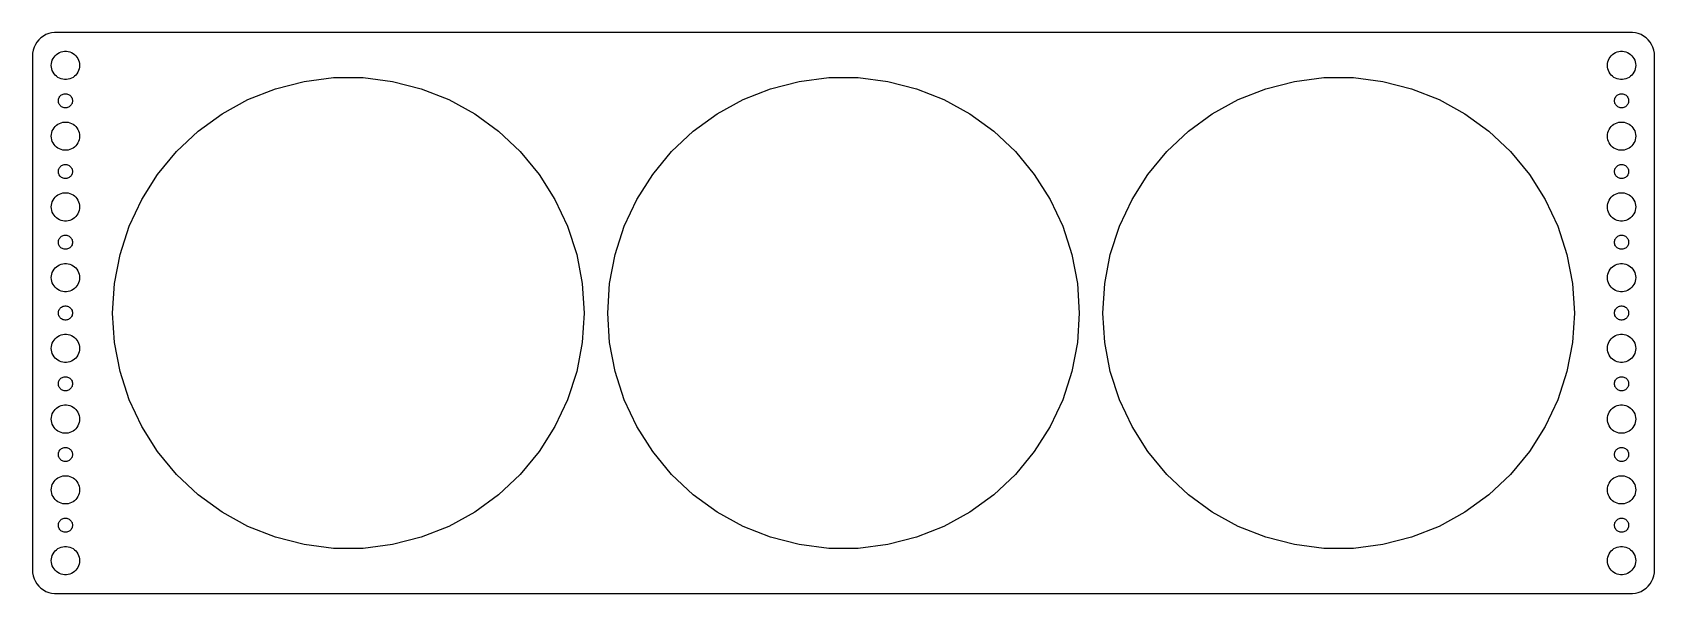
# Model space of a CAD drawing. Header units: metres. Extents: x -172 to 172, y -59 to 59.
import ezdxf

# ---------------------------------------------------------------- set-up
doc = ezdxf.new("R2010")
doc.units = ezdxf.units.M

msp = doc.modelspace()

# ---------------------------------------------------------------- linework, layer by layer
for p, q in [((-169.679, 58.7216), (-170.187, 58.3526)), ((-169.129, 59.0241), (-169.679, 58.7216)), ((-168.545, 59.2553), (-169.129, 59.0241)), ((-167.937, 59.4114), (-168.545, 59.2553)), ((-167.314, 59.4901), (-167.937, 59.4114)), ((167.314, 59.4901), (-167.314, 59.4901)), ((167.937, 59.4114), (167.314, 59.4901)), ((168.545, 59.2553), (167.937, 59.4114)), ((169.129, 59.0241), (168.545, 59.2553)), ((169.679, 58.7216), (169.129, 59.0241)), ((170.187, 58.3526), (169.679, 58.7216)), ((-171.961, 55.1267), (-172, 54.5)), ((-171.843, 55.7434), (-171.961, 55.1267)), ((-171.649, 56.3406), (-171.843, 55.7434)), ((-171.382, 56.9088), (-171.649, 56.3406)), ((-171.045, 57.4389), (-171.382, 56.9088)), ((-170.645, 57.9227), (-171.045, 57.4389)), ((-170.187, 58.3526), (-170.645, 57.9227)), ((-166.607, 55.033), (-166.277, 55.2145)), ((-166.277, 55.2145), (-165.927, 55.3532)), ((-165.927, 55.3532), (-165.562, 55.4469)), ((-165.562, 55.4469), (-165.188, 55.4941)), ((-165.188, 55.4941), (-164.812, 55.4941)), ((-164.812, 55.4941), (-164.438, 55.4469)), ((-164.438, 55.4469), (-164.073, 55.3532)), ((-164.073, 55.3532), (-163.723, 55.2145)), ((-163.723, 55.2145), (-163.393, 55.033)), ((163.393, 55.033), (163.723, 55.2145)), ((163.723, 55.2145), (164.073, 55.3532)), ((164.073, 55.3532), (164.438, 55.4469)), ((164.438, 55.4469), (164.812, 55.4941)), ((164.812, 55.4941), (165.188, 55.4941)), ((165.188, 55.4941), (165.562, 55.4469)), ((165.562, 55.4469), (165.927, 55.3532)), ((165.927, 55.3532), (166.277, 55.2145)), ((166.277, 55.2145), (166.607, 55.033)), ((170.645, 57.9227), (170.187, 58.3526)), ((171.045, 57.4389), (170.645, 57.9227)), ((171.382, 56.9088), (171.045, 57.4389)), ((171.649, 56.3406), (171.382, 56.9088)), ((171.843, 55.7434), (171.649, 56.3406)), ((171.961, 55.1267), (171.843, 55.7434)), ((172, 54.5), (171.961, 55.1267)), ((-172, 54.5), (-172, -54.5)), ((-168, 52.5), (-167.976, 52.876)), ((-167.976, 52.124), (-168, 52.5)), ((-167.976, 52.876), (-167.906, 53.2461)), ((-167.906, 51.7539), (-167.976, 52.124)), ((-167.906, 53.2461), (-167.789, 53.6044)), ((-167.789, 51.3956), (-167.906, 51.7539)), ((-167.789, 53.6044), (-167.629, 53.9453)), ((-167.629, 53.9453), (-167.427, 54.2634)), ((-167.427, 54.2634), (-167.187, 54.5536)), ((-167.187, 54.5536), (-166.912, 54.8115)), ((-166.912, 54.8115), (-166.607, 55.033)), ((-163.393, 55.033), (-163.088, 54.8115)), ((-163.088, 54.8115), (-162.813, 54.5536)), ((-162.813, 54.5536), (-162.573, 54.2634)), ((-162.573, 54.2634), (-162.371, 53.9453)), ((-162.371, 53.9453), (-162.211, 53.6044)), ((-162.211, 53.6044), (-162.094, 53.2461)), ((-162.094, 51.7539), (-162.211, 51.3956)), ((-162.094, 53.2461), (-162.024, 52.876)), ((-162.024, 52.124), (-162.094, 51.7539)), ((-162.024, 52.876), (-162, 52.5)), ((-162, 52.5), (-162.024, 52.124)), ((162, 52.5), (162.024, 52.876)), ((162.024, 52.124), (162, 52.5)), ((162.024, 52.876), (162.094, 53.2461)), ((162.094, 51.7539), (162.024, 52.124)), ((162.094, 53.2461), (162.211, 53.6044)), ((162.211, 51.3956), (162.094, 51.7539)), ((162.211, 53.6044), (162.371, 53.9453)), ((162.371, 53.9453), (162.573, 54.2634)), ((162.573, 54.2634), (162.813, 54.5536)), ((162.813, 54.5536), (163.088, 54.8115)), ((163.088, 54.8115), (163.393, 55.033)), ((166.607, 55.033), (166.912, 54.8115)), ((166.912, 54.8115), (167.187, 54.5536)), ((167.187, 54.5536), (167.427, 54.2634)), ((167.427, 54.2634), (167.629, 53.9453)), ((167.629, 53.9453), (167.789, 53.6044)), ((167.789, 53.6044), (167.906, 53.2461)), ((167.906, 51.7539), (167.789, 51.3956)), ((167.906, 53.2461), (167.976, 52.876)), ((167.976, 52.124), (167.906, 51.7539)), ((167.976, 52.876), (168, 52.5)), ((168, 52.5), (167.976, 52.124)), ((172, -54.5), (172, 54.5)), ((-167.629, 51.0547), (-167.789, 51.3956)), ((-167.427, 50.7366), (-167.629, 51.0547)), ((-167.187, 50.4464), (-167.427, 50.7366)), ((-166.912, 50.1885), (-167.187, 50.4464)), ((-166.607, 49.967), (-166.912, 50.1885)), ((-166.277, 49.7855), (-166.607, 49.967)), ((-165.927, 49.6468), (-166.277, 49.7855)), ((-165.562, 49.5531), (-165.927, 49.6468)), ((-165.188, 49.5059), (-165.562, 49.5531)), ((-164.812, 49.5059), (-165.188, 49.5059)), ((-164.438, 49.5531), (-164.812, 49.5059)), ((-164.073, 49.6468), (-164.438, 49.5531)), ((-163.723, 49.7855), (-164.073, 49.6468)), ((-163.393, 49.967), (-163.723, 49.7855)), ((-163.088, 50.1885), (-163.393, 49.967)), ((-162.813, 50.4464), (-163.088, 50.1885)), ((-162.573, 50.7366), (-162.813, 50.4464)), ((-162.371, 51.0547), (-162.573, 50.7366)), ((-162.211, 51.3956), (-162.371, 51.0547)), ((-120.451, 47.5528), (-114.369, 49.1143)), ((-114.369, 49.1143), (-108.14, 49.9013)), ((-108.14, 49.9013), (-101.86, 49.9013)), ((-101.86, 49.9013), (-95.6309, 49.1143)), ((-95.6309, 49.1143), (-89.5491, 47.5528)), ((-15.4508, 47.5528), (-9.36906, 49.1143)), ((-9.36906, 49.1143), (-3.13951, 49.9013)), ((-3.13951, 49.9013), (3.13951, 49.9013)), ((3.13951, 49.9013), (9.36906, 49.1143)), ((9.36906, 49.1143), (15.4508, 47.5528)), ((89.5491, 47.5528), (95.6309, 49.1143)), ((95.6309, 49.1143), (101.86, 49.9013)), ((101.86, 49.9013), (108.14, 49.9013)), ((108.14, 49.9013), (114.369, 49.1143)), ((114.369, 49.1143), (120.451, 47.5528)), ((162.371, 51.0547), (162.211, 51.3956)), ((162.573, 50.7366), (162.371, 51.0547)), ((162.813, 50.4464), (162.573, 50.7366)), ((163.088, 50.1885), (162.813, 50.4464)), ((163.393, 49.967), (163.088, 50.1885)), ((163.723, 49.7855), (163.393, 49.967)), ((164.073, 49.6468), (163.723, 49.7855)), ((164.438, 49.5531), (164.073, 49.6468)), ((164.812, 49.5059), (164.438, 49.5531)), ((165.188, 49.5059), (164.812, 49.5059)), ((165.562, 49.5531), (165.188, 49.5059)), ((165.927, 49.6468), (165.562, 49.5531)), ((166.277, 49.7855), (165.927, 49.6468)), ((166.607, 49.967), (166.277, 49.7855)), ((166.912, 50.1885), (166.607, 49.967)), ((167.187, 50.4464), (166.912, 50.1885)), ((167.427, 50.7366), (167.187, 50.4464)), ((167.629, 51.0547), (167.427, 50.7366)), ((167.789, 51.3956), (167.629, 51.0547)), ((-166.5, 45), (-166.488, 45.188)), ((-166.488, 44.812), (-166.5, 45)), ((-166.488, 45.188), (-166.453, 45.373)), ((-166.453, 44.627), (-166.488, 44.812)), ((-166.453, 45.373), (-166.395, 45.5522)), ((-166.395, 45.5522), (-166.314, 45.7226)), ((-166.314, 45.7226), (-166.214, 45.8817)), ((-166.214, 45.8817), (-166.093, 46.0268)), ((-166.093, 46.0268), (-165.956, 46.1558)), ((-165.956, 46.1558), (-165.804, 46.2665)), ((-165.804, 46.2665), (-165.639, 46.3572)), ((-165.639, 46.3572), (-165.464, 46.4266)), ((-165.464, 46.4266), (-165.281, 46.4734)), ((-165.281, 46.4734), (-165.094, 46.497)), ((-165.094, 46.497), (-164.906, 46.497)), ((-164.906, 46.497), (-164.719, 46.4734)), ((-164.719, 46.4734), (-164.536, 46.4266)), ((-164.536, 46.4266), (-164.361, 46.3572)), ((-164.361, 46.3572), (-164.196, 46.2665)), ((-164.196, 46.2665), (-164.044, 46.1558)), ((-164.044, 46.1558), (-163.907, 46.0268)), ((-163.907, 46.0268), (-163.786, 45.8817)), ((-163.786, 45.8817), (-163.686, 45.7226)), ((-163.686, 45.7226), (-163.605, 45.5522)), ((-163.605, 45.5522), (-163.547, 45.373)), ((-163.547, 45.373), (-163.512, 45.188)), ((-163.512, 44.812), (-163.547, 44.627)), ((-163.512, 45.188), (-163.5, 45)), ((-163.5, 45), (-163.512, 44.812)), ((-131.791, 42.2164), (-126.289, 45.2413)), ((-126.289, 45.2413), (-120.451, 47.5528)), ((-89.5491, 47.5528), (-83.711, 45.2413)), ((-83.711, 45.2413), (-78.2087, 42.2164)), ((-26.7913, 42.2164), (-21.289, 45.2413)), ((-21.289, 45.2413), (-15.4508, 47.5528)), ((15.4508, 47.5528), (21.289, 45.2413)), ((21.289, 45.2413), (26.7913, 42.2164)), ((78.2087, 42.2164), (83.711, 45.2413)), ((83.711, 45.2413), (89.5491, 47.5528)), ((120.451, 47.5528), (126.289, 45.2413)), ((126.289, 45.2413), (131.791, 42.2164)), ((163.5, 45), (163.512, 45.188)), ((163.512, 44.812), (163.5, 45)), ((163.512, 45.188), (163.547, 45.373)), ((163.547, 44.627), (163.512, 44.812)), ((163.547, 45.373), (163.605, 45.5522)), ((163.605, 45.5522), (163.686, 45.7226)), ((163.686, 45.7226), (163.786, 45.8817)), ((163.786, 45.8817), (163.907, 46.0268)), ((163.907, 46.0268), (164.044, 46.1558)), ((164.044, 46.1558), (164.196, 46.2665)), ((164.196, 46.2665), (164.361, 46.3572)), ((164.361, 46.3572), (164.536, 46.4266)), ((164.536, 46.4266), (164.719, 46.4734)), ((164.719, 46.4734), (164.906, 46.497)), ((164.906, 46.497), (165.094, 46.497)), ((165.094, 46.497), (165.281, 46.4734)), ((165.281, 46.4734), (165.464, 46.4266)), ((165.464, 46.4266), (165.639, 46.3572)), ((165.639, 46.3572), (165.804, 46.2665)), ((165.804, 46.2665), (165.956, 46.1558)), ((165.956, 46.1558), (166.093, 46.0268)), ((166.093, 46.0268), (166.214, 45.8817)), ((166.214, 45.8817), (166.314, 45.7226)), ((166.314, 45.7226), (166.395, 45.5522)), ((166.395, 45.5522), (166.453, 45.373)), ((166.453, 45.373), (166.488, 45.188)), ((166.488, 44.812), (166.453, 44.627)), ((166.488, 45.188), (166.5, 45)), ((166.5, 45), (166.488, 44.812)), ((-166.395, 44.4478), (-166.453, 44.627)), ((-166.314, 44.2774), (-166.395, 44.4478)), ((-166.214, 44.1183), (-166.314, 44.2774)), ((-166.093, 43.9732), (-166.214, 44.1183)), ((-165.956, 43.8442), (-166.093, 43.9732)), ((-165.804, 43.7335), (-165.956, 43.8442)), ((-165.639, 43.6428), (-165.804, 43.7335)), ((-165.464, 43.5734), (-165.639, 43.6428)), ((-165.281, 43.5266), (-165.464, 43.5734)), ((-165.094, 43.503), (-165.281, 43.5266)), ((-164.906, 43.503), (-165.094, 43.503)), ((-164.719, 43.5266), (-164.906, 43.503)), ((-164.536, 43.5734), (-164.719, 43.5266)), ((-164.361, 43.6428), (-164.536, 43.5734)), ((-164.196, 43.7335), (-164.361, 43.6428)), ((-164.044, 43.8442), (-164.196, 43.7335)), ((-163.907, 43.9732), (-164.044, 43.8442)), ((-163.786, 44.1183), (-163.907, 43.9732)), ((-163.686, 44.2774), (-163.786, 44.1183)), ((-163.605, 44.4478), (-163.686, 44.2774)), ((-163.547, 44.627), (-163.605, 44.4478)), ((-136.871, 38.5257), (-131.791, 42.2164)), ((-78.2087, 42.2164), (-73.1288, 38.5257)), ((-31.8712, 38.5257), (-26.7913, 42.2164)), ((26.7913, 42.2164), (31.8712, 38.5257)), ((73.1288, 38.5257), (78.2087, 42.2164)), ((131.791, 42.2164), (136.871, 38.5257)), ((163.605, 44.4478), (163.547, 44.627)), ((163.686, 44.2774), (163.605, 44.4478)), ((163.786, 44.1183), (163.686, 44.2774)), ((163.907, 43.9732), (163.786, 44.1183)), ((164.044, 43.8442), (163.907, 43.9732)), ((164.196, 43.7335), (164.044, 43.8442)), ((164.361, 43.6428), (164.196, 43.7335)), ((164.536, 43.5734), (164.361, 43.6428)), ((164.719, 43.5266), (164.536, 43.5734)), ((164.906, 43.503), (164.719, 43.5266)), ((165.094, 43.503), (164.906, 43.503)), ((165.281, 43.5266), (165.094, 43.503)), ((165.464, 43.5734), (165.281, 43.5266)), ((165.639, 43.6428), (165.464, 43.5734)), ((165.804, 43.7335), (165.639, 43.6428)), ((165.956, 43.8442), (165.804, 43.7335)), ((166.093, 43.9732), (165.956, 43.8442)), ((166.214, 44.1183), (166.093, 43.9732)), ((166.314, 44.2774), (166.214, 44.1183)), ((166.395, 44.4478), (166.314, 44.2774)), ((166.453, 44.627), (166.395, 44.4478)), ((-168, 37.5), (-167.976, 37.876)), ((-167.976, 37.876), (-167.906, 38.2461)), ((-167.906, 38.2461), (-167.789, 38.6044)), ((-167.789, 38.6044), (-167.629, 38.9453)), ((-167.629, 38.9453), (-167.427, 39.2634)), ((-167.427, 39.2634), (-167.187, 39.5536)), ((-167.187, 39.5536), (-166.912, 39.8115)), ((-166.912, 39.8115), (-166.607, 40.033)), ((-166.607, 40.033), (-166.277, 40.2145)), ((-166.277, 40.2145), (-165.927, 40.3532)), ((-165.927, 40.3532), (-165.562, 40.4469)), ((-165.562, 40.4469), (-165.188, 40.4941)), ((-165.188, 40.4941), (-164.812, 40.4941)), ((-164.812, 40.4941), (-164.438, 40.4469)), ((-164.438, 40.4469), (-164.073, 40.3532)), ((-164.073, 40.3532), (-163.723, 40.2145)), ((-163.723, 40.2145), (-163.393, 40.033)), ((-163.393, 40.033), (-163.088, 39.8115)), ((-163.088, 39.8115), (-162.813, 39.5536)), ((-162.813, 39.5536), (-162.573, 39.2634)), ((-162.573, 39.2634), (-162.371, 38.9453)), ((-162.371, 38.9453), (-162.211, 38.6044)), ((-162.211, 38.6044), (-162.094, 38.2461)), ((-162.094, 38.2461), (-162.024, 37.876)), ((-162.024, 37.876), (-162, 37.5)), ((-141.448, 34.2274), (-136.871, 38.5257)), ((-73.1288, 38.5257), (-68.5516, 34.2274)), ((-36.4484, 34.2274), (-31.8712, 38.5257)), ((31.8712, 38.5257), (36.4484, 34.2274)), ((68.5516, 34.2274), (73.1288, 38.5257)), ((136.871, 38.5257), (141.448, 34.2274)), ((162, 37.5), (162.024, 37.876)), ((162.024, 37.876), (162.094, 38.2461)), ((162.094, 38.2461), (162.211, 38.6044)), ((162.211, 38.6044), (162.371, 38.9453)), ((162.371, 38.9453), (162.573, 39.2634)), ((162.573, 39.2634), (162.813, 39.5536)), ((162.813, 39.5536), (163.088, 39.8115)), ((163.088, 39.8115), (163.393, 40.033)), ((163.393, 40.033), (163.723, 40.2145)), ((163.723, 40.2145), (164.073, 40.3532)), ((164.073, 40.3532), (164.438, 40.4469)), ((164.438, 40.4469), (164.812, 40.4941)), ((164.812, 40.4941), (165.188, 40.4941)), ((165.188, 40.4941), (165.562, 40.4469)), ((165.562, 40.4469), (165.927, 40.3532)), ((165.927, 40.3532), (166.277, 40.2145)), ((166.277, 40.2145), (166.607, 40.033)), ((166.607, 40.033), (166.912, 39.8115)), ((166.912, 39.8115), (167.187, 39.5536)), ((167.187, 39.5536), (167.427, 39.2634)), ((167.427, 39.2634), (167.629, 38.9453)), ((167.629, 38.9453), (167.789, 38.6044)), ((167.789, 38.6044), (167.906, 38.2461)), ((167.906, 38.2461), (167.976, 37.876)), ((167.976, 37.876), (168, 37.5)), ((-167.976, 37.124), (-168, 37.5)), ((-167.906, 36.7539), (-167.976, 37.124)), ((-167.789, 36.3956), (-167.906, 36.7539)), ((-167.629, 36.0547), (-167.789, 36.3956)), ((-167.427, 35.7366), (-167.629, 36.0547)), ((-167.187, 35.4464), (-167.427, 35.7366)), ((-166.912, 35.1885), (-167.187, 35.4464)), ((-166.607, 34.967), (-166.912, 35.1885)), ((-166.277, 34.7855), (-166.607, 34.967)), ((-165.927, 34.6468), (-166.277, 34.7855)), ((-165.562, 34.5531), (-165.927, 34.6468)), ((-165.188, 34.5059), (-165.562, 34.5531)), ((-164.812, 34.5059), (-165.188, 34.5059)), ((-164.438, 34.5531), (-164.812, 34.5059)), ((-164.073, 34.6468), (-164.438, 34.5531)), ((-163.723, 34.7855), (-164.073, 34.6468)), ((-163.393, 34.967), (-163.723, 34.7855)), ((-163.088, 35.1885), (-163.393, 34.967)), ((-162.813, 35.4464), (-163.088, 35.1885)), ((-162.573, 35.7366), (-162.813, 35.4464)), ((-162.371, 36.0547), (-162.573, 35.7366)), ((-162.211, 36.3956), (-162.371, 36.0547)), ((-162.094, 36.7539), (-162.211, 36.3956)), ((-162.024, 37.124), (-162.094, 36.7539)), ((-162, 37.5), (-162.024, 37.124)), ((162.024, 37.124), (162, 37.5)), ((162.094, 36.7539), (162.024, 37.124)), ((162.211, 36.3956), (162.094, 36.7539)), ((162.371, 36.0547), (162.211, 36.3956)), ((162.573, 35.7366), (162.371, 36.0547)), ((162.813, 35.4464), (162.573, 35.7366)), ((163.088, 35.1885), (162.813, 35.4464)), ((163.393, 34.967), (163.088, 35.1885)), ((163.723, 34.7855), (163.393, 34.967)), ((164.073, 34.6468), (163.723, 34.7855)), ((164.438, 34.5531), (164.073, 34.6468)), ((164.812, 34.5059), (164.438, 34.5531)), ((165.188, 34.5059), (164.812, 34.5059)), ((165.562, 34.5531), (165.188, 34.5059)), ((165.927, 34.6468), (165.562, 34.5531)), ((166.277, 34.7855), (165.927, 34.6468)), ((166.607, 34.967), (166.277, 34.7855)), ((166.912, 35.1885), (166.607, 34.967)), ((167.187, 35.4464), (166.912, 35.1885)), ((167.427, 35.7366), (167.187, 35.4464)), ((167.629, 36.0547), (167.427, 35.7366)), ((167.789, 36.3956), (167.629, 36.0547)), ((167.906, 36.7539), (167.789, 36.3956)), ((167.976, 37.124), (167.906, 36.7539)), ((168, 37.5), (167.976, 37.124)), ((-166.214, 30.8817), (-166.093, 31.0268)), ((-166.093, 31.0268), (-165.956, 31.1558)), ((-165.956, 31.1558), (-165.804, 31.2665)), ((-165.804, 31.2665), (-165.639, 31.3572)), ((-165.639, 31.3572), (-165.464, 31.4266)), ((-165.464, 31.4266), (-165.281, 31.4734)), ((-165.281, 31.4734), (-165.094, 31.497)), ((-165.094, 31.497), (-164.906, 31.497)), ((-164.906, 31.497), (-164.719, 31.4734)), ((-164.719, 31.4734), (-164.536, 31.4266)), ((-164.536, 31.4266), (-164.361, 31.3572)), ((-164.361, 31.3572), (-164.196, 31.2665)), ((-164.196, 31.2665), (-164.044, 31.1558)), ((-164.044, 31.1558), (-163.907, 31.0268)), ((-163.907, 31.0268), (-163.786, 30.8817)), ((-145.451, 29.3893), (-141.448, 34.2274)), ((-68.5516, 34.2274), (-64.5491, 29.3893)), ((-40.4509, 29.3893), (-36.4484, 34.2274)), ((36.4484, 34.2274), (40.4509, 29.3893)), ((64.5491, 29.3893), (68.5516, 34.2274)), ((141.448, 34.2274), (145.451, 29.3893)), ((163.786, 30.8817), (163.907, 31.0268)), ((163.907, 31.0268), (164.044, 31.1558)), ((164.044, 31.1558), (164.196, 31.2665)), ((164.196, 31.2665), (164.361, 31.3572)), ((164.361, 31.3572), (164.536, 31.4266)), ((164.536, 31.4266), (164.719, 31.4734)), ((164.719, 31.4734), (164.906, 31.497)), ((164.906, 31.497), (165.094, 31.497)), ((165.094, 31.497), (165.281, 31.4734)), ((165.281, 31.4734), (165.464, 31.4266)), ((165.464, 31.4266), (165.639, 31.3572)), ((165.639, 31.3572), (165.804, 31.2665)), ((165.804, 31.2665), (165.956, 31.1558)), ((165.956, 31.1558), (166.093, 31.0268)), ((166.093, 31.0268), (166.214, 30.8817)), ((-166.5, 30), (-166.488, 30.188)), ((-166.488, 29.812), (-166.5, 30)), ((-166.488, 30.188), (-166.453, 30.373)), ((-166.453, 29.627), (-166.488, 29.812)), ((-166.453, 30.373), (-166.395, 30.5522)), ((-166.395, 29.4478), (-166.453, 29.627)), ((-166.395, 30.5522), (-166.314, 30.7226)), ((-166.314, 29.2774), (-166.395, 29.4478)), ((-166.314, 30.7226), (-166.214, 30.8817)), ((-166.214, 29.1183), (-166.314, 29.2774)), ((-166.093, 28.9732), (-166.214, 29.1183)), ((-165.956, 28.8442), (-166.093, 28.9732)), ((-165.804, 28.7335), (-165.956, 28.8442)), ((-165.639, 28.6427), (-165.804, 28.7335)), ((-165.464, 28.5734), (-165.639, 28.6427)), ((-165.281, 28.5266), (-165.464, 28.5734)), ((-165.094, 28.503), (-165.281, 28.5266)), ((-164.906, 28.503), (-165.094, 28.503)), ((-164.719, 28.5266), (-164.906, 28.503)), ((-164.536, 28.5734), (-164.719, 28.5266)), ((-164.361, 28.6427), (-164.536, 28.5734)), ((-164.196, 28.7335), (-164.361, 28.6427)), ((-164.044, 28.8442), (-164.196, 28.7335)), ((-163.907, 28.9732), (-164.044, 28.8442)), ((-163.786, 29.1183), (-163.907, 28.9732)), ((-163.786, 30.8817), (-163.686, 30.7226)), ((-163.686, 29.2774), (-163.786, 29.1183)), ((-163.686, 30.7226), (-163.605, 30.5522)), ((-163.605, 29.4478), (-163.686, 29.2774)), ((-163.605, 30.5522), (-163.547, 30.373)), ((-163.547, 29.627), (-163.605, 29.4478)), ((-163.547, 30.373), (-163.512, 30.188)), ((-163.512, 29.812), (-163.547, 29.627)), ((-163.512, 30.188), (-163.5, 30)), ((-163.5, 30), (-163.512, 29.812)), ((-148.815, 24.0877), (-145.451, 29.3893)), ((-64.5491, 29.3893), (-61.1847, 24.0877)), ((-43.8153, 24.0877), (-40.4509, 29.3893)), ((40.4509, 29.3893), (43.8153, 24.0877)), ((61.1847, 24.0877), (64.5491, 29.3893)), ((145.451, 29.3893), (148.815, 24.0877)), ((163.5, 30), (163.512, 30.188)), ((163.512, 29.812), (163.5, 30)), ((163.512, 30.188), (163.547, 30.373)), ((163.547, 29.627), (163.512, 29.812)), ((163.547, 30.373), (163.605, 30.5522)), ((163.605, 29.4478), (163.547, 29.627)), ((163.605, 30.5522), (163.686, 30.7226)), ((163.686, 29.2774), (163.605, 29.4478)), ((163.686, 30.7226), (163.786, 30.8817)), ((163.786, 29.1183), (163.686, 29.2774)), ((163.907, 28.9732), (163.786, 29.1183)), ((164.044, 28.8442), (163.907, 28.9732)), ((164.196, 28.7335), (164.044, 28.8442)), ((164.361, 28.6427), (164.196, 28.7335)), ((164.536, 28.5734), (164.361, 28.6427)), ((164.719, 28.5266), (164.536, 28.5734)), ((164.906, 28.503), (164.719, 28.5266)), ((165.094, 28.503), (164.906, 28.503)), ((165.281, 28.5266), (165.094, 28.503)), ((165.464, 28.5734), (165.281, 28.5266)), ((165.639, 28.6427), (165.464, 28.5734)), ((165.804, 28.7335), (165.639, 28.6427)), ((165.956, 28.8442), (165.804, 28.7335)), ((166.093, 28.9732), (165.956, 28.8442)), ((166.214, 29.1183), (166.093, 28.9732)), ((166.214, 30.8817), (166.314, 30.7226)), ((166.314, 29.2774), (166.214, 29.1183)), ((166.314, 30.7226), (166.395, 30.5522)), ((166.395, 29.4478), (166.314, 29.2774)), ((166.395, 30.5522), (166.453, 30.373)), ((166.453, 29.627), (166.395, 29.4478)), ((166.453, 30.373), (166.488, 30.188)), ((166.488, 29.812), (166.453, 29.627)), ((166.488, 30.188), (166.5, 30)), ((166.5, 30), (166.488, 29.812)), ((-167.629, 23.9453), (-167.427, 24.2634)), ((-167.427, 24.2634), (-167.187, 24.5536)), ((-167.187, 24.5536), (-166.912, 24.8115)), ((-166.912, 24.8115), (-166.607, 25.033)), ((-166.607, 25.033), (-166.277, 25.2145)), ((-166.277, 25.2145), (-165.927, 25.3532)), ((-165.927, 25.3532), (-165.562, 25.4469)), ((-165.562, 25.4469), (-165.188, 25.4941)), ((-165.188, 25.4941), (-164.812, 25.4941)), ((-164.812, 25.4941), (-164.438, 25.4469)), ((-164.438, 25.4469), (-164.073, 25.3532)), ((-164.073, 25.3532), (-163.723, 25.2145)), ((-163.723, 25.2145), (-163.393, 25.033)), ((-163.393, 25.033), (-163.088, 24.8115)), ((-163.088, 24.8115), (-162.813, 24.5536)), ((-162.813, 24.5536), (-162.573, 24.2634)), ((-162.573, 24.2634), (-162.371, 23.9453)), ((-151.489, 18.4062), (-148.815, 24.0877)), ((-61.1847, 24.0877), (-58.5112, 18.4062)), ((-46.4888, 18.4062), (-43.8153, 24.0877)), ((43.8153, 24.0877), (46.4888, 18.4062)), ((58.5112, 18.4062), (61.1847, 24.0877)), ((148.815, 24.0877), (151.489, 18.4062)), ((162.371, 23.9453), (162.573, 24.2634)), ((162.573, 24.2634), (162.813, 24.5536)), ((162.813, 24.5536), (163.088, 24.8115)), ((163.088, 24.8115), (163.393, 25.033)), ((163.393, 25.033), (163.723, 25.2145)), ((163.723, 25.2145), (164.073, 25.3532)), ((164.073, 25.3532), (164.438, 25.4469)), ((164.438, 25.4469), (164.812, 25.4941)), ((164.812, 25.4941), (165.188, 25.4941)), ((165.188, 25.4941), (165.562, 25.4469)), ((165.562, 25.4469), (165.927, 25.3532)), ((165.927, 25.3532), (166.277, 25.2145)), ((166.277, 25.2145), (166.607, 25.033)), ((166.607, 25.033), (166.912, 24.8115)), ((166.912, 24.8115), (167.187, 24.5536)), ((167.187, 24.5536), (167.427, 24.2634)), ((167.427, 24.2634), (167.629, 23.9453)), ((-168, 22.5), (-167.976, 22.876)), ((-167.976, 22.124), (-168, 22.5)), ((-167.976, 22.876), (-167.906, 23.2461)), ((-167.906, 21.7539), (-167.976, 22.124)), ((-167.906, 23.2461), (-167.789, 23.6044)), ((-167.789, 21.3956), (-167.906, 21.7539)), ((-167.789, 23.6044), (-167.629, 23.9453)), ((-167.629, 21.0547), (-167.789, 21.3956)), ((-167.427, 20.7366), (-167.629, 21.0547)), ((-167.187, 20.4464), (-167.427, 20.7366)), ((-162.573, 20.7366), (-162.813, 20.4464)), ((-162.371, 21.0547), (-162.573, 20.7366)), ((-162.371, 23.9453), (-162.211, 23.6044)), ((-162.211, 21.3956), (-162.371, 21.0547)), ((-162.211, 23.6044), (-162.094, 23.2461)), ((-162.094, 21.7539), (-162.211, 21.3956)), ((-162.094, 23.2461), (-162.024, 22.876)), ((-162.024, 22.124), (-162.094, 21.7539)), ((-162.024, 22.876), (-162, 22.5)), ((-162, 22.5), (-162.024, 22.124)), ((162, 22.5), (162.024, 22.876)), ((162.024, 22.124), (162, 22.5)), ((162.024, 22.876), (162.094, 23.2461)), ((162.094, 21.7539), (162.024, 22.124)), ((162.094, 23.2461), (162.211, 23.6044)), ((162.211, 21.3956), (162.094, 21.7539)), ((162.211, 23.6044), (162.371, 23.9453)), ((162.371, 21.0547), (162.211, 21.3956)), ((162.573, 20.7366), (162.371, 21.0547)), ((162.813, 20.4464), (162.573, 20.7366)), ((167.427, 20.7366), (167.187, 20.4464)), ((167.629, 21.0547), (167.427, 20.7366)), ((167.629, 23.9453), (167.789, 23.6044)), ((167.789, 21.3956), (167.629, 21.0547)), ((167.789, 23.6044), (167.906, 23.2461)), ((167.906, 21.7539), (167.789, 21.3956)), ((167.906, 23.2461), (167.976, 22.876)), ((167.976, 22.124), (167.906, 21.7539)), ((167.976, 22.876), (168, 22.5)), ((168, 22.5), (167.976, 22.124)), ((-166.912, 20.1884), (-167.187, 20.4464)), ((-166.607, 19.967), (-166.912, 20.1884)), ((-166.277, 19.7855), (-166.607, 19.967)), ((-165.927, 19.6468), (-166.277, 19.7855)), ((-165.562, 19.5531), (-165.927, 19.6468)), ((-165.188, 19.5059), (-165.562, 19.5531)), ((-164.812, 19.5059), (-165.188, 19.5059)), ((-164.438, 19.5531), (-164.812, 19.5059)), ((-164.073, 19.6468), (-164.438, 19.5531)), ((-163.723, 19.7855), (-164.073, 19.6468)), ((-163.393, 19.967), (-163.723, 19.7855)), ((-163.088, 20.1884), (-163.393, 19.967)), ((-162.813, 20.4464), (-163.088, 20.1884)), ((-153.429, 12.4345), (-151.489, 18.4062)), ((-58.5112, 18.4062), (-56.5708, 12.4345)), ((-48.4292, 12.4345), (-46.4888, 18.4062)), ((46.4888, 18.4062), (48.4292, 12.4345)), ((56.5708, 12.4345), (58.5112, 18.4062)), ((151.489, 18.4062), (153.429, 12.4345)), ((163.088, 20.1884), (162.813, 20.4464)), ((163.393, 19.967), (163.088, 20.1884)), ((163.723, 19.7855), (163.393, 19.967)), ((164.073, 19.6468), (163.723, 19.7855)), ((164.438, 19.5531), (164.073, 19.6468)), ((164.812, 19.5059), (164.438, 19.5531)), ((165.188, 19.5059), (164.812, 19.5059)), ((165.562, 19.5531), (165.188, 19.5059)), ((165.927, 19.6468), (165.562, 19.5531)), ((166.277, 19.7855), (165.927, 19.6468)), ((166.607, 19.967), (166.277, 19.7855)), ((166.912, 20.1884), (166.607, 19.967)), ((167.187, 20.4464), (166.912, 20.1884)), ((-166.5, 15), (-166.488, 15.188)), ((-166.488, 14.812), (-166.5, 15)), ((-166.488, 15.188), (-166.453, 15.373)), ((-166.453, 14.627), (-166.488, 14.812)), ((-166.453, 15.373), (-166.395, 15.5522)), ((-166.395, 14.4478), (-166.453, 14.627)), ((-166.395, 15.5522), (-166.314, 15.7226)), ((-166.314, 14.2774), (-166.395, 14.4478)), ((-166.314, 15.7226), (-166.214, 15.8817)), ((-166.214, 14.1183), (-166.314, 14.2774)), ((-166.214, 15.8817), (-166.093, 16.0268)), ((-166.093, 13.9732), (-166.214, 14.1183)), ((-166.093, 16.0268), (-165.956, 16.1558)), ((-165.956, 13.8442), (-166.093, 13.9732)), ((-165.956, 16.1558), (-165.804, 16.2665)), ((-165.804, 13.7335), (-165.956, 13.8442)), ((-165.804, 16.2665), (-165.639, 16.3572)), ((-165.639, 16.3572), (-165.464, 16.4266)), ((-165.464, 16.4266), (-165.281, 16.4734)), ((-165.281, 16.4734), (-165.094, 16.497)), ((-165.094, 16.497), (-164.906, 16.497)), ((-164.906, 16.497), (-164.719, 16.4734)), ((-164.719, 16.4734), (-164.536, 16.4266)), ((-164.536, 16.4266), (-164.361, 16.3572)), ((-164.361, 16.3572), (-164.196, 16.2665)), ((-164.196, 16.2665), (-164.044, 16.1558)), ((-164.044, 13.8442), (-164.196, 13.7335)), ((-164.044, 16.1558), (-163.907, 16.0268)), ((-163.907, 13.9732), (-164.044, 13.8442)), ((-163.907, 16.0268), (-163.786, 15.8817)), ((-163.786, 14.1183), (-163.907, 13.9732)), ((-163.786, 15.8817), (-163.686, 15.7226)), ((-163.686, 14.2774), (-163.786, 14.1183)), ((-163.686, 15.7226), (-163.605, 15.5522)), ((-163.605, 14.4478), (-163.686, 14.2774)), ((-163.605, 15.5522), (-163.547, 15.373)), ((-163.547, 14.627), (-163.605, 14.4478)), ((-163.547, 15.373), (-163.512, 15.188)), ((-163.512, 14.812), (-163.547, 14.627)), ((-163.512, 15.188), (-163.5, 15)), ((-163.5, 15), (-163.512, 14.812)), ((163.5, 15), (163.512, 15.188)), ((163.512, 14.812), (163.5, 15)), ((163.512, 15.188), (163.547, 15.373)), ((163.547, 14.627), (163.512, 14.812)), ((163.547, 15.373), (163.605, 15.5522)), ((163.605, 14.4478), (163.547, 14.627)), ((163.605, 15.5522), (163.686, 15.7226)), ((163.686, 14.2774), (163.605, 14.4478)), ((163.686, 15.7226), (163.786, 15.8817)), ((163.786, 14.1183), (163.686, 14.2774)), ((163.786, 15.8817), (163.907, 16.0268)), ((163.907, 13.9732), (163.786, 14.1183)), ((163.907, 16.0268), (164.044, 16.1558)), ((164.044, 13.8442), (163.907, 13.9732)), ((164.044, 16.1558), (164.196, 16.2665)), ((164.196, 13.7335), (164.044, 13.8442)), ((164.196, 16.2665), (164.361, 16.3572)), ((164.361, 16.3572), (164.536, 16.4266)), ((164.536, 16.4266), (164.719, 16.4734)), ((164.719, 16.4734), (164.906, 16.497)), ((164.906, 16.497), (165.094, 16.497)), ((165.094, 16.497), (165.281, 16.4734)), ((165.281, 16.4734), (165.464, 16.4266)), ((165.464, 16.4266), (165.639, 16.3572)), ((165.639, 16.3572), (165.804, 16.2665)), ((165.804, 16.2665), (165.956, 16.1558)), ((165.956, 13.8442), (165.804, 13.7335)), ((165.956, 16.1558), (166.093, 16.0268)), ((166.093, 13.9732), (165.956, 13.8442)), ((166.093, 16.0268), (166.214, 15.8817)), ((166.214, 14.1183), (166.093, 13.9732)), ((166.214, 15.8817), (166.314, 15.7226)), ((166.314, 14.2774), (166.214, 14.1183)), ((166.314, 15.7226), (166.395, 15.5522)), ((166.395, 14.4478), (166.314, 14.2774)), ((166.395, 15.5522), (166.453, 15.373)), ((166.453, 14.627), (166.395, 14.4478)), ((166.453, 15.373), (166.488, 15.188)), ((166.488, 14.812), (166.453, 14.627)), ((166.488, 15.188), (166.5, 15)), ((166.5, 15), (166.488, 14.812)), ((-166.277, 10.2145), (-165.927, 10.3532)), ((-165.927, 10.3532), (-165.562, 10.4469)), ((-165.639, 13.6427), (-165.804, 13.7335)), ((-165.464, 13.5734), (-165.639, 13.6427)), ((-165.562, 10.4469), (-165.188, 10.4941)), ((-165.281, 13.5266), (-165.464, 13.5734)), ((-165.094, 13.5029), (-165.281, 13.5266)), ((-165.188, 10.4941), (-164.812, 10.4941)), ((-164.906, 13.5029), (-165.094, 13.5029)), ((-164.719, 13.5266), (-164.906, 13.5029)), ((-164.812, 10.4941), (-164.438, 10.4469)), ((-164.536, 13.5734), (-164.719, 13.5266)), ((-164.361, 13.6427), (-164.536, 13.5734)), ((-164.438, 10.4469), (-164.073, 10.3532)), ((-164.196, 13.7335), (-164.361, 13.6427)), ((-164.073, 10.3532), (-163.723, 10.2145)), ((-154.606, 6.26665), (-153.429, 12.4345)), ((-56.5708, 12.4345), (-55.3943, 6.26665)), ((-49.6057, 6.26665), (-48.4292, 12.4345)), ((48.4292, 12.4345), (49.6057, 6.26665)), ((55.3943, 6.26665), (56.5708, 12.4345)), ((153.429, 12.4345), (154.606, 6.26665)), ((163.723, 10.2145), (164.073, 10.3532)), ((164.073, 10.3532), (164.438, 10.4469)), ((164.361, 13.6427), (164.196, 13.7335)), ((164.536, 13.5734), (164.361, 13.6427)), ((164.438, 10.4469), (164.812, 10.4941)), ((164.719, 13.5266), (164.536, 13.5734)), ((164.906, 13.5029), (164.719, 13.5266)), ((164.812, 10.4941), (165.188, 10.4941)), ((165.094, 13.5029), (164.906, 13.5029)), ((165.281, 13.5266), (165.094, 13.5029)), ((165.188, 10.4941), (165.562, 10.4469)), ((165.464, 13.5734), (165.281, 13.5266)), ((165.639, 13.6427), (165.464, 13.5734)), ((165.562, 10.4469), (165.927, 10.3532)), ((165.804, 13.7335), (165.639, 13.6427)), ((165.927, 10.3532), (166.277, 10.2145)), ((-168, 7.5), (-167.976, 7.87599)), ((-167.976, 7.12399), (-168, 7.5)), ((-167.976, 7.87599), (-167.906, 8.24606)), ((-167.906, 6.75392), (-167.976, 7.12399)), ((-167.906, 8.24606), (-167.789, 8.60437)), ((-167.789, 8.60437), (-167.629, 8.94525)), ((-167.629, 8.94525), (-167.427, 9.26335)), ((-167.427, 9.26335), (-167.187, 9.55363)), ((-167.187, 9.55363), (-166.912, 9.81154)), ((-166.912, 9.81154), (-166.607, 10.033)), ((-166.607, 10.033), (-166.277, 10.2145)), ((-163.723, 10.2145), (-163.393, 10.033)), ((-163.393, 10.033), (-163.088, 9.81154)), ((-163.088, 9.81154), (-162.813, 9.55363)), ((-162.813, 9.55363), (-162.573, 9.26335)), ((-162.573, 9.26335), (-162.371, 8.94525)), ((-162.371, 8.94525), (-162.211, 8.60437)), ((-162.211, 8.60437), (-162.094, 8.24606)), ((-162.094, 8.24606), (-162.024, 7.87599)), ((-162.024, 7.12399), (-162.094, 6.75392)), ((-162.024, 7.87599), (-162, 7.5)), ((-162, 7.5), (-162.024, 7.12399)), ((162, 7.5), (162.024, 7.87599)), ((162.024, 7.12399), (162, 7.5)), ((162.024, 7.87599), (162.094, 8.24606)), ((162.094, 6.75392), (162.024, 7.12399)), ((162.094, 8.24606), (162.211, 8.60437)), ((162.211, 8.60437), (162.371, 8.94525)), ((162.371, 8.94525), (162.573, 9.26335)), ((162.573, 9.26335), (162.813, 9.55363)), ((162.813, 9.55363), (163.088, 9.81154)), ((163.088, 9.81154), (163.393, 10.033)), ((163.393, 10.033), (163.723, 10.2145)), ((166.277, 10.2145), (166.607, 10.033)), ((166.607, 10.033), (166.912, 9.81154)), ((166.912, 9.81154), (167.187, 9.55363)), ((167.187, 9.55363), (167.427, 9.26335)), ((167.427, 9.26335), (167.629, 8.94525)), ((167.629, 8.94525), (167.789, 8.60437)), ((167.789, 8.60437), (167.906, 8.24606)), ((167.906, 8.24606), (167.976, 7.87599)), ((167.976, 7.12399), (167.906, 6.75392)), ((167.976, 7.87599), (168, 7.5)), ((168, 7.5), (167.976, 7.12399)), ((-167.789, 6.39561), (-167.906, 6.75392)), ((-167.629, 6.05473), (-167.789, 6.39561)), ((-167.427, 5.73663), (-167.629, 6.05473)), ((-167.187, 5.44635), (-167.427, 5.73663)), ((-166.912, 5.18845), (-167.187, 5.44635)), ((-166.607, 4.96701), (-166.912, 5.18845)), ((-166.277, 4.78551), (-166.607, 4.96701)), ((-165.927, 4.64682), (-166.277, 4.78551)), ((-165.562, 4.55313), (-165.927, 4.64682)), ((-165.188, 4.50591), (-165.562, 4.55313)), ((-164.812, 4.50591), (-165.188, 4.50591)), ((-164.438, 4.55313), (-164.812, 4.50591)), ((-164.073, 4.64682), (-164.438, 4.55313)), ((-163.723, 4.78551), (-164.073, 4.64682)), ((-163.393, 4.96701), (-163.723, 4.78551)), ((-163.088, 5.18845), (-163.393, 4.96701)), ((-162.813, 5.44635), (-163.088, 5.18845)), ((-162.573, 5.73663), (-162.813, 5.44635)), ((-162.371, 6.05473), (-162.573, 5.73663)), ((-162.211, 6.39561), (-162.371, 6.05473)), ((-162.094, 6.75392), (-162.211, 6.39561)), ((-155, 0), (-154.606, 6.26665)), ((-55.3943, 6.26665), (-55, 0)), ((-50, 0), (-49.6057, 6.26665)), ((49.6057, 6.26665), (50, 0)), ((55, 0), (55.3943, 6.26665)), ((154.606, 6.26665), (155, 0)), ((162.211, 6.39561), (162.094, 6.75392)), ((162.371, 6.05473), (162.211, 6.39561)), ((162.573, 5.73663), (162.371, 6.05473)), ((162.813, 5.44635), (162.573, 5.73663)), ((163.088, 5.18845), (162.813, 5.44635)), ((163.393, 4.96701), (163.088, 5.18845)), ((163.723, 4.78551), (163.393, 4.96701)), ((164.073, 4.64682), (163.723, 4.78551)), ((164.438, 4.55313), (164.073, 4.64682)), ((164.812, 4.50591), (164.438, 4.55313)), ((165.188, 4.50591), (164.812, 4.50591)), ((165.562, 4.55313), (165.188, 4.50591)), ((165.927, 4.64682), (165.562, 4.55313)), ((166.277, 4.78551), (165.927, 4.64682)), ((166.607, 4.96701), (166.277, 4.78551)), ((166.912, 5.18845), (166.607, 4.96701)), ((167.187, 5.44635), (166.912, 5.18845)), ((167.427, 5.73663), (167.187, 5.44635)), ((167.629, 6.05473), (167.427, 5.73663)), ((167.789, 6.39561), (167.629, 6.05473)), ((167.906, 6.75392), (167.789, 6.39561)), ((-166.5, 0), (-166.488, 0.18799)), ((-166.488, -0.18799), (-166.5, 0)), ((-166.488, 0.18799), (-166.453, 0.37303)), ((-166.453, 0.37303), (-166.395, 0.55219)), ((-166.395, 0.55219), (-166.314, 0.72263)), ((-166.314, 0.72263), (-166.214, 0.88167)), ((-166.214, 0.88167), (-166.093, 1.02681)), ((-166.093, 1.02681), (-165.956, 1.15576)), ((-165.956, 1.15576), (-165.804, 1.26648)), ((-165.804, 1.26648), (-165.639, 1.35724)), ((-165.639, 1.35724), (-165.464, 1.42657)), ((-165.464, 1.42657), (-165.281, 1.47342)), ((-165.281, 1.47342), (-165.094, 1.49704)), ((-165.094, 1.49704), (-164.906, 1.49704)), ((-164.906, 1.49704), (-164.719, 1.47342)), ((-164.719, 1.47342), (-164.536, 1.42657)), ((-164.536, 1.42657), (-164.361, 1.35724)), ((-164.361, 1.35724), (-164.196, 1.26648)), ((-164.196, 1.26648), (-164.044, 1.15576)), ((-164.044, 1.15576), (-163.907, 1.02681)), ((-163.907, 1.02681), (-163.786, 0.88167)), ((-163.786, 0.88167), (-163.686, 0.72263)), ((-163.686, 0.72263), (-163.605, 0.55219)), ((-163.605, 0.55219), (-163.547, 0.37303)), ((-163.547, 0.37303), (-163.512, 0.18799)), ((-163.512, 0.18799), (-163.5, 0)), ((-163.5, 0), (-163.512, -0.18799)), ((-154.606, -6.26665), (-155, 0)), ((-55, 0), (-55.3943, -6.26665)), ((-49.6057, -6.26665), (-50, 0)), ((50, 0), (49.6057, -6.26665)), ((55.3943, -6.26665), (55, 0)), ((155, 0), (154.606, -6.26665)), ((163.5, 0), (163.512, 0.18799)), ((163.512, -0.18799), (163.5, 0)), ((163.512, 0.18799), (163.547, 0.37303)), ((163.547, 0.37303), (163.605, 0.55219)), ((163.605, 0.55219), (163.686, 0.72263)), ((163.686, 0.72263), (163.786, 0.88167)), ((163.786, 0.88167), (163.907, 1.02681)), ((163.907, 1.02681), (164.044, 1.15576)), ((164.044, 1.15576), (164.196, 1.26648)), ((164.196, 1.26648), (164.361, 1.35724)), ((164.361, 1.35724), (164.536, 1.42657)), ((164.536, 1.42657), (164.719, 1.47342)), ((164.719, 1.47342), (164.906, 1.49704)), ((164.906, 1.49704), (165.094, 1.49704)), ((165.094, 1.49704), (165.281, 1.47342)), ((165.281, 1.47342), (165.464, 1.42657)), ((165.464, 1.42657), (165.639, 1.35724)), ((165.639, 1.35724), (165.804, 1.26648)), ((165.804, 1.26648), (165.956, 1.15576)), ((165.956, 1.15576), (166.093, 1.02681)), ((166.093, 1.02681), (166.214, 0.88167)), ((166.214, 0.88167), (166.314, 0.72263)), ((166.314, 0.72263), (166.395, 0.55219)), ((166.395, 0.55219), (166.453, 0.37303)), ((166.453, 0.37303), (166.488, 0.18799)), ((166.488, 0.18799), (166.5, 0)), ((166.5, 0), (166.488, -0.18799)), ((-166.453, -0.37303), (-166.488, -0.18799)), ((-166.395, -0.55219), (-166.453, -0.37303)), ((-166.314, -0.72263), (-166.395, -0.55219)), ((-166.214, -0.88167), (-166.314, -0.72263)), ((-166.093, -1.02681), (-166.214, -0.88167)), ((-165.956, -1.15576), (-166.093, -1.02681)), ((-165.804, -1.26648), (-165.956, -1.15576)), ((-165.639, -1.35724), (-165.804, -1.26648)), ((-165.464, -1.42657), (-165.639, -1.35724)), ((-165.281, -1.47342), (-165.464, -1.42657)), ((-165.094, -1.49704), (-165.281, -1.47342)), ((-164.906, -1.49704), (-165.094, -1.49704)), ((-164.719, -1.47342), (-164.906, -1.49704)), ((-164.536, -1.42657), (-164.719, -1.47342)), ((-164.361, -1.35724), (-164.536, -1.42657)), ((-164.196, -1.26648), (-164.361, -1.35724)), ((-164.044, -1.15576), (-164.196, -1.26648)), ((-163.907, -1.02681), (-164.044, -1.15576)), ((-163.786, -0.88167), (-163.907, -1.02681)), ((-163.686, -0.72263), (-163.786, -0.88167)), ((-163.605, -0.55219), (-163.686, -0.72263)), ((-163.547, -0.37303), (-163.605, -0.55219)), ((-163.512, -0.18799), (-163.547, -0.37303)), ((163.547, -0.37303), (163.512, -0.18799)), ((163.605, -0.55219), (163.547, -0.37303)), ((163.686, -0.72263), (163.605, -0.55219)), ((163.786, -0.88167), (163.686, -0.72263)), ((163.907, -1.02681), (163.786, -0.88167)), ((164.044, -1.15576), (163.907, -1.02681)), ((164.196, -1.26648), (164.044, -1.15576)), ((164.361, -1.35724), (164.196, -1.26648)), ((164.536, -1.42657), (164.361, -1.35724)), ((164.719, -1.47342), (164.536, -1.42657)), ((164.906, -1.49704), (164.719, -1.47342)), ((165.094, -1.49704), (164.906, -1.49704)), ((165.281, -1.47342), (165.094, -1.49704)), ((165.464, -1.42657), (165.281, -1.47342)), ((165.639, -1.35724), (165.464, -1.42657)), ((165.804, -1.26648), (165.639, -1.35724)), ((165.956, -1.15576), (165.804, -1.26648)), ((166.093, -1.02681), (165.956, -1.15576)), ((166.214, -0.88167), (166.093, -1.02681)), ((166.314, -0.72263), (166.214, -0.88167)), ((166.395, -0.55219), (166.314, -0.72263)), ((166.453, -0.37303), (166.395, -0.55219)), ((166.488, -0.18799), (166.453, -0.37303)), ((-167.976, -7.12399), (-167.906, -6.75392)), ((-167.906, -6.75392), (-167.789, -6.39561)), ((-167.789, -6.39561), (-167.629, -6.05473)), ((-167.629, -6.05473), (-167.427, -5.73663)), ((-167.427, -5.73663), (-167.187, -5.44635)), ((-167.187, -5.44635), (-166.912, -5.18845)), ((-166.912, -5.18845), (-166.607, -4.96701)), ((-166.607, -4.96701), (-166.277, -4.78551)), ((-166.277, -4.78551), (-165.927, -4.64682)), ((-165.927, -4.64682), (-165.562, -4.55313)), ((-165.562, -4.55313), (-165.188, -4.50591)), ((-165.188, -4.50591), (-164.812, -4.50591)), ((-164.812, -4.50591), (-164.438, -4.55313)), ((-164.438, -4.55313), (-164.073, -4.64682)), ((-164.073, -4.64682), (-163.723, -4.78551)), ((-163.723, -4.78551), (-163.393, -4.96701)), ((-163.393, -4.96701), (-163.088, -5.18845)), ((-163.088, -5.18845), (-162.813, -5.44635)), ((-162.813, -5.44635), (-162.573, -5.73663)), ((-162.573, -5.73663), (-162.371, -6.05473)), ((-162.371, -6.05473), (-162.211, -6.39561)), ((-162.211, -6.39561), (-162.094, -6.75392)), ((-162.094, -6.75392), (-162.024, -7.12399)), ((-153.429, -12.4345), (-154.606, -6.26665)), ((-55.3943, -6.26665), (-56.5708, -12.4345)), ((-48.4292, -12.4345), (-49.6057, -6.26665)), ((49.6057, -6.26665), (48.4292, -12.4345)), ((56.5708, -12.4345), (55.3943, -6.26665)), ((154.606, -6.26665), (153.429, -12.4345)), ((162.024, -7.12399), (162.094, -6.75392)), ((162.094, -6.75392), (162.211, -6.39561)), ((162.211, -6.39561), (162.371, -6.05473)), ((162.371, -6.05473), (162.573, -5.73663)), ((162.573, -5.73663), (162.813, -5.44635)), ((162.813, -5.44635), (163.088, -5.18845)), ((163.088, -5.18845), (163.393, -4.96701)), ((163.393, -4.96701), (163.723, -4.78551)), ((163.723, -4.78551), (164.073, -4.64682)), ((164.073, -4.64682), (164.438, -4.55313)), ((164.438, -4.55313), (164.812, -4.50591)), ((164.812, -4.50591), (165.188, -4.50591)), ((165.188, -4.50591), (165.562, -4.55313)), ((165.562, -4.55313), (165.927, -4.64682)), ((165.927, -4.64682), (166.277, -4.78551)), ((166.277, -4.78551), (166.607, -4.96701)), ((166.607, -4.96701), (166.912, -5.18845)), ((166.912, -5.18845), (167.187, -5.44635)), ((167.187, -5.44635), (167.427, -5.73663)), ((167.427, -5.73663), (167.629, -6.05473)), ((167.629, -6.05473), (167.789, -6.39561)), ((167.789, -6.39561), (167.906, -6.75392)), ((167.906, -6.75392), (167.976, -7.12399)), ((-168, -7.5), (-167.976, -7.12399)), ((-167.976, -7.87599), (-168, -7.5)), ((-167.906, -8.24606), (-167.976, -7.87599)), ((-167.789, -8.60437), (-167.906, -8.24606)), ((-167.629, -8.94525), (-167.789, -8.60437)), ((-167.427, -9.26335), (-167.629, -8.94525)), ((-167.187, -9.55363), (-167.427, -9.26335)), ((-166.912, -9.81154), (-167.187, -9.55363)), ((-166.607, -10.033), (-166.912, -9.81154)), ((-166.277, -10.2145), (-166.607, -10.033)), ((-165.927, -10.3532), (-166.277, -10.2145)), ((-163.723, -10.2145), (-164.073, -10.3532)), ((-163.393, -10.033), (-163.723, -10.2145)), ((-163.088, -9.81154), (-163.393, -10.033)), ((-162.813, -9.55363), (-163.088, -9.81154)), ((-162.573, -9.26335), (-162.813, -9.55363)), ((-162.371, -8.94525), (-162.573, -9.26335)), ((-162.211, -8.60437), (-162.371, -8.94525)), ((-162.094, -8.24606), (-162.211, -8.60437)), ((-162.024, -7.87599), (-162.094, -8.24606)), ((-162.024, -7.12399), (-162, -7.5)), ((-162, -7.5), (-162.024, -7.87599)), ((162, -7.5), (162.024, -7.12399)), ((162.024, -7.87599), (162, -7.5)), ((162.094, -8.24606), (162.024, -7.87599)), ((162.211, -8.60437), (162.094, -8.24606)), ((162.371, -8.94525), (162.211, -8.60437)), ((162.573, -9.26335), (162.371, -8.94525)), ((162.813, -9.55363), (162.573, -9.26335)), ((163.088, -9.81154), (162.813, -9.55363)), ((163.393, -10.033), (163.088, -9.81154)), ((163.723, -10.2145), (163.393, -10.033)), ((164.073, -10.3532), (163.723, -10.2145)), ((166.277, -10.2145), (165.927, -10.3532)), ((166.607, -10.033), (166.277, -10.2145)), ((166.912, -9.81154), (166.607, -10.033)), ((167.187, -9.55363), (166.912, -9.81154)), ((167.427, -9.26335), (167.187, -9.55363)), ((167.629, -8.94525), (167.427, -9.26335)), ((167.789, -8.60437), (167.629, -8.94525)), ((167.906, -8.24606), (167.789, -8.60437)), ((167.976, -7.87599), (167.906, -8.24606)), ((167.976, -7.12399), (168, -7.5)), ((168, -7.5), (167.976, -7.87599)), ((-165.956, -13.8442), (-165.804, -13.7335)), ((-165.562, -10.4469), (-165.927, -10.3532)), ((-165.804, -13.7335), (-165.639, -13.6427)), ((-165.639, -13.6427), (-165.464, -13.5734)), ((-165.188, -10.4941), (-165.562, -10.4469)), ((-165.464, -13.5734), (-165.281, -13.5266)), ((-165.281, -13.5266), (-165.094, -13.5029)), ((-164.812, -10.4941), (-165.188, -10.4941)), ((-165.094, -13.5029), (-164.906, -13.5029)), ((-164.906, -13.5029), (-164.719, -13.5266)), ((-164.438, -10.4469), (-164.812, -10.4941)), ((-164.719, -13.5266), (-164.536, -13.5734)), ((-164.536, -13.5734), (-164.361, -13.6427)), ((-164.073, -10.3532), (-164.438, -10.4469)), ((-164.361, -13.6427), (-164.196, -13.7335)), ((-164.196, -13.7335), (-164.044, -13.8442)), ((-151.489, -18.4062), (-153.429, -12.4345)), ((-56.5708, -12.4345), (-58.5112, -18.4062)), ((-46.4888, -18.4062), (-48.4292, -12.4345)), ((48.4292, -12.4345), (46.4888, -18.4062)), ((58.5112, -18.4062), (56.5708, -12.4345)), ((153.429, -12.4345), (151.489, -18.4062)), ((164.044, -13.8442), (164.196, -13.7335)), ((164.438, -10.4469), (164.073, -10.3532)), ((164.196, -13.7335), (164.361, -13.6427)), ((164.361, -13.6427), (164.536, -13.5734)), ((164.812, -10.4941), (164.438, -10.4469)), ((164.536, -13.5734), (164.719, -13.5266)), ((164.719, -13.5266), (164.906, -13.5029)), ((165.188, -10.4941), (164.812, -10.4941)), ((164.906, -13.5029), (165.094, -13.5029)), ((165.094, -13.5029), (165.281, -13.5266)), ((165.562, -10.4469), (165.188, -10.4941)), ((165.281, -13.5266), (165.464, -13.5734)), ((165.464, -13.5734), (165.639, -13.6427)), ((165.927, -10.3532), (165.562, -10.4469)), ((165.639, -13.6427), (165.804, -13.7335)), ((165.804, -13.7335), (165.956, -13.8442)), ((-166.5, -15), (-166.488, -14.812)), ((-166.488, -15.188), (-166.5, -15)), ((-166.488, -14.812), (-166.453, -14.627)), ((-166.453, -15.373), (-166.488, -15.188)), ((-166.453, -14.627), (-166.395, -14.4478)), ((-166.395, -15.5522), (-166.453, -15.373)), ((-166.395, -14.4478), (-166.314, -14.2774)), ((-166.314, -15.7226), (-166.395, -15.5522)), ((-166.314, -14.2774), (-166.214, -14.1183)), ((-166.214, -15.8817), (-166.314, -15.7226)), ((-166.214, -14.1183), (-166.093, -13.9732)), ((-166.093, -16.0268), (-166.214, -15.8817)), ((-166.093, -13.9732), (-165.956, -13.8442)), ((-165.956, -16.1558), (-166.093, -16.0268)), ((-165.804, -16.2665), (-165.956, -16.1558)), ((-165.639, -16.3572), (-165.804, -16.2665)), ((-165.464, -16.4266), (-165.639, -16.3572)), ((-165.281, -16.4734), (-165.464, -16.4266)), ((-165.094, -16.497), (-165.281, -16.4734)), ((-164.906, -16.497), (-165.094, -16.497)), ((-164.719, -16.4734), (-164.906, -16.497)), ((-164.536, -16.4266), (-164.719, -16.4734)), ((-164.361, -16.3572), (-164.536, -16.4266)), ((-164.196, -16.2665), (-164.361, -16.3572)), ((-164.044, -16.1558), (-164.196, -16.2665)), ((-164.044, -13.8442), (-163.907, -13.9732)), ((-163.907, -16.0268), (-164.044, -16.1558)), ((-163.907, -13.9732), (-163.786, -14.1183)), ((-163.786, -15.8817), (-163.907, -16.0268)), ((-163.786, -14.1183), (-163.686, -14.2774)), ((-163.686, -15.7226), (-163.786, -15.8817)), ((-163.686, -14.2774), (-163.605, -14.4478)), ((-163.605, -15.5522), (-163.686, -15.7226)), ((-163.605, -14.4478), (-163.547, -14.627)), ((-163.547, -15.373), (-163.605, -15.5522)), ((-163.547, -14.627), (-163.512, -14.812)), ((-163.512, -15.188), (-163.547, -15.373)), ((-163.512, -14.812), (-163.5, -15)), ((-163.5, -15), (-163.512, -15.188)), ((163.5, -15), (163.512, -14.812)), ((163.512, -15.188), (163.5, -15)), ((163.512, -14.812), (163.547, -14.627)), ((163.547, -15.373), (163.512, -15.188)), ((163.547, -14.627), (163.605, -14.4478)), ((163.605, -15.5522), (163.547, -15.373)), ((163.605, -14.4478), (163.686, -14.2774)), ((163.686, -15.7226), (163.605, -15.5522)), ((163.686, -14.2774), (163.786, -14.1183)), ((163.786, -15.8817), (163.686, -15.7226)), ((163.786, -14.1183), (163.907, -13.9732)), ((163.907, -16.0268), (163.786, -15.8817)), ((163.907, -13.9732), (164.044, -13.8442)), ((164.044, -16.1558), (163.907, -16.0268)), ((164.196, -16.2665), (164.044, -16.1558)), ((164.361, -16.3572), (164.196, -16.2665)), ((164.536, -16.4266), (164.361, -16.3572)), ((164.719, -16.4734), (164.536, -16.4266)), ((164.906, -16.497), (164.719, -16.4734)), ((165.094, -16.497), (164.906, -16.497)), ((165.281, -16.4734), (165.094, -16.497)), ((165.464, -16.4266), (165.281, -16.4734)), ((165.639, -16.3572), (165.464, -16.4266)), ((165.804, -16.2665), (165.639, -16.3572)), ((165.956, -16.1558), (165.804, -16.2665)), ((165.956, -13.8442), (166.093, -13.9732)), ((166.093, -16.0268), (165.956, -16.1558)), ((166.093, -13.9732), (166.214, -14.1183)), ((166.214, -15.8817), (166.093, -16.0268)), ((166.214, -14.1183), (166.314, -14.2774)), ((166.314, -15.7226), (166.214, -15.8817)), ((166.314, -14.2774), (166.395, -14.4478)), ((166.395, -15.5522), (166.314, -15.7226)), ((166.395, -14.4478), (166.453, -14.627)), ((166.453, -15.373), (166.395, -15.5522)), ((166.453, -14.627), (166.488, -14.812)), ((166.488, -15.188), (166.453, -15.373)), ((166.488, -14.812), (166.5, -15)), ((166.5, -15), (166.488, -15.188)), ((-167.427, -20.7366), (-167.187, -20.4464)), ((-167.187, -20.4464), (-166.912, -20.1884)), ((-166.912, -20.1884), (-166.607, -19.967)), ((-166.607, -19.967), (-166.277, -19.7855)), ((-166.277, -19.7855), (-165.927, -19.6468)), ((-165.927, -19.6468), (-165.562, -19.5531)), ((-165.562, -19.5531), (-165.188, -19.5059)), ((-165.188, -19.5059), (-164.812, -19.5059)), ((-164.812, -19.5059), (-164.438, -19.5531)), ((-164.438, -19.5531), (-164.073, -19.6468)), ((-164.073, -19.6468), (-163.723, -19.7855)), ((-163.723, -19.7855), (-163.393, -19.967)), ((-163.393, -19.967), (-163.088, -20.1884)), ((-163.088, -20.1884), (-162.813, -20.4464)), ((-162.813, -20.4464), (-162.573, -20.7366)), ((-148.815, -24.0877), (-151.489, -18.4062)), ((-58.5112, -18.4062), (-61.1847, -24.0877)), ((-43.8153, -24.0877), (-46.4888, -18.4062)), ((46.4888, -18.4062), (43.8153, -24.0877)), ((61.1847, -24.0877), (58.5112, -18.4062)), ((151.489, -18.4062), (148.815, -24.0877)), ((162.573, -20.7366), (162.813, -20.4464)), ((162.813, -20.4464), (163.088, -20.1884)), ((163.088, -20.1884), (163.393, -19.967)), ((163.393, -19.967), (163.723, -19.7855)), ((163.723, -19.7855), (164.073, -19.6468)), ((164.073, -19.6468), (164.438, -19.5531)), ((164.438, -19.5531), (164.812, -19.5059)), ((164.812, -19.5059), (165.188, -19.5059)), ((165.188, -19.5059), (165.562, -19.5531)), ((165.562, -19.5531), (165.927, -19.6468)), ((165.927, -19.6468), (166.277, -19.7855)), ((166.277, -19.7855), (166.607, -19.967)), ((166.607, -19.967), (166.912, -20.1884)), ((166.912, -20.1884), (167.187, -20.4464)), ((167.187, -20.4464), (167.427, -20.7366)), ((-168, -22.5), (-167.976, -22.124)), ((-167.976, -22.876), (-168, -22.5)), ((-167.976, -22.124), (-167.906, -21.7539)), ((-167.906, -23.2461), (-167.976, -22.876)), ((-167.906, -21.7539), (-167.789, -21.3956)), ((-167.789, -23.6044), (-167.906, -23.2461)), ((-167.789, -21.3956), (-167.629, -21.0547)), ((-167.629, -23.9453), (-167.789, -23.6044)), ((-167.629, -21.0547), (-167.427, -20.7366)), ((-167.427, -24.2634), (-167.629, -23.9453)), ((-162.573, -20.7366), (-162.371, -21.0547)), ((-162.371, -23.9453), (-162.573, -24.2634)), ((-162.371, -21.0547), (-162.211, -21.3956)), ((-162.211, -23.6044), (-162.371, -23.9453)), ((-162.211, -21.3956), (-162.094, -21.7539)), ((-162.094, -23.2461), (-162.211, -23.6044)), ((-162.094, -21.7539), (-162.024, -22.124)), ((-162.024, -22.876), (-162.094, -23.2461)), ((-162.024, -22.124), (-162, -22.5)), ((-162, -22.5), (-162.024, -22.876)), ((162, -22.5), (162.024, -22.124)), ((162.024, -22.876), (162, -22.5)), ((162.024, -22.124), (162.094, -21.7539)), ((162.094, -23.2461), (162.024, -22.876)), ((162.094, -21.7539), (162.211, -21.3956)), ((162.211, -23.6044), (162.094, -23.2461)), ((162.211, -21.3956), (162.371, -21.0547)), ((162.371, -23.9453), (162.211, -23.6044)), ((162.371, -21.0547), (162.573, -20.7366)), ((162.573, -24.2634), (162.371, -23.9453)), ((167.427, -20.7366), (167.629, -21.0547)), ((167.629, -23.9453), (167.427, -24.2634)), ((167.629, -21.0547), (167.789, -21.3956)), ((167.789, -23.6044), (167.629, -23.9453)), ((167.789, -21.3956), (167.906, -21.7539)), ((167.906, -23.2461), (167.789, -23.6044)), ((167.906, -21.7539), (167.976, -22.124)), ((167.976, -22.876), (167.906, -23.2461)), ((167.976, -22.124), (168, -22.5)), ((168, -22.5), (167.976, -22.876)), ((-167.187, -24.5536), (-167.427, -24.2634)), ((-166.912, -24.8115), (-167.187, -24.5536)), ((-166.607, -25.033), (-166.912, -24.8115)), ((-166.277, -25.2145), (-166.607, -25.033)), ((-165.927, -25.3532), (-166.277, -25.2145)), ((-165.562, -25.4469), (-165.927, -25.3532)), ((-165.188, -25.4941), (-165.562, -25.4469)), ((-164.812, -25.4941), (-165.188, -25.4941)), ((-164.438, -25.4469), (-164.812, -25.4941)), ((-164.073, -25.3532), (-164.438, -25.4469)), ((-163.723, -25.2145), (-164.073, -25.3532)), ((-163.393, -25.033), (-163.723, -25.2145)), ((-163.088, -24.8115), (-163.393, -25.033)), ((-162.813, -24.5536), (-163.088, -24.8115)), ((-162.573, -24.2634), (-162.813, -24.5536)), ((-145.451, -29.3893), (-148.815, -24.0877)), ((-61.1847, -24.0877), (-64.5491, -29.3893)), ((-40.4509, -29.3893), (-43.8153, -24.0877)), ((43.8153, -24.0877), (40.4509, -29.3893)), ((64.5491, -29.3893), (61.1847, -24.0877)), ((148.815, -24.0877), (145.451, -29.3893)), ((162.813, -24.5536), (162.573, -24.2634)), ((163.088, -24.8115), (162.813, -24.5536)), ((163.393, -25.033), (163.088, -24.8115)), ((163.723, -25.2145), (163.393, -25.033)), ((164.073, -25.3532), (163.723, -25.2145)), ((164.438, -25.4469), (164.073, -25.3532)), ((164.812, -25.4941), (164.438, -25.4469)), ((165.188, -25.4941), (164.812, -25.4941)), ((165.562, -25.4469), (165.188, -25.4941)), ((165.927, -25.3532), (165.562, -25.4469)), ((166.277, -25.2145), (165.927, -25.3532)), ((166.607, -25.033), (166.277, -25.2145)), ((166.912, -24.8115), (166.607, -25.033)), ((167.187, -24.5536), (166.912, -24.8115)), ((167.427, -24.2634), (167.187, -24.5536)), ((-166.5, -30), (-166.488, -29.812)), ((-166.488, -30.188), (-166.5, -30)), ((-166.488, -29.812), (-166.453, -29.627)), ((-166.453, -30.373), (-166.488, -30.188)), ((-166.453, -29.627), (-166.395, -29.4478)), ((-166.395, -30.5522), (-166.453, -30.373)), ((-166.395, -29.4478), (-166.314, -29.2774)), ((-166.314, -30.7226), (-166.395, -30.5522)), ((-166.314, -29.2774), (-166.214, -29.1183)), ((-166.214, -30.8817), (-166.314, -30.7226)), ((-166.214, -29.1183), (-166.093, -28.9732)), ((-166.093, -31.0268), (-166.214, -30.8817)), ((-166.093, -28.9732), (-165.956, -28.8442)), ((-165.956, -28.8442), (-165.804, -28.7335)), ((-165.804, -28.7335), (-165.639, -28.6427)), ((-165.639, -28.6427), (-165.464, -28.5734)), ((-165.464, -28.5734), (-165.281, -28.5266)), ((-165.281, -28.5266), (-165.094, -28.503)), ((-165.094, -28.503), (-164.906, -28.503)), ((-164.906, -28.503), (-164.719, -28.5266)), ((-164.719, -28.5266), (-164.536, -28.5734)), ((-164.536, -28.5734), (-164.361, -28.6427)), ((-164.361, -28.6427), (-164.196, -28.7335)), ((-164.196, -28.7335), (-164.044, -28.8442)), ((-164.044, -28.8442), (-163.907, -28.9732)), ((-163.907, -28.9732), (-163.786, -29.1183)), ((-163.786, -30.8817), (-163.907, -31.0268)), ((-163.786, -29.1183), (-163.686, -29.2774)), ((-163.686, -30.7226), (-163.786, -30.8817)), ((-163.686, -29.2774), (-163.605, -29.4478)), ((-163.605, -30.5522), (-163.686, -30.7226)), ((-163.605, -29.4478), (-163.547, -29.627)), ((-163.547, -30.373), (-163.605, -30.5522)), ((-163.547, -29.627), (-163.512, -29.812)), ((-163.512, -30.188), (-163.547, -30.373)), ((-163.512, -29.812), (-163.5, -30)), ((-163.5, -30), (-163.512, -30.188)), ((-141.448, -34.2274), (-145.451, -29.3893)), ((-64.5491, -29.3893), (-68.5516, -34.2274)), ((-36.4484, -34.2274), (-40.4509, -29.3893)), ((40.4509, -29.3893), (36.4484, -34.2274)), ((68.5516, -34.2274), (64.5491, -29.3893)), ((145.451, -29.3893), (141.448, -34.2274)), ((163.5, -30), (163.512, -29.812)), ((163.512, -30.188), (163.5, -30)), ((163.512, -29.812), (163.547, -29.627)), ((163.547, -30.373), (163.512, -30.188)), ((163.547, -29.627), (163.605, -29.4478)), ((163.605, -30.5522), (163.547, -30.373)), ((163.605, -29.4478), (163.686, -29.2774)), ((163.686, -30.7226), (163.605, -30.5522)), ((163.686, -29.2774), (163.786, -29.1183)), ((163.786, -30.8817), (163.686, -30.7226)), ((163.786, -29.1183), (163.907, -28.9732)), ((163.907, -31.0268), (163.786, -30.8817)), ((163.907, -28.9732), (164.044, -28.8442)), ((164.044, -28.8442), (164.196, -28.7335)), ((164.196, -28.7335), (164.361, -28.6427)), ((164.361, -28.6427), (164.536, -28.5734)), ((164.536, -28.5734), (164.719, -28.5266)), ((164.719, -28.5266), (164.906, -28.503)), ((164.906, -28.503), (165.094, -28.503)), ((165.094, -28.503), (165.281, -28.5266)), ((165.281, -28.5266), (165.464, -28.5734)), ((165.464, -28.5734), (165.639, -28.6427)), ((165.639, -28.6427), (165.804, -28.7335)), ((165.804, -28.7335), (165.956, -28.8442)), ((165.956, -28.8442), (166.093, -28.9732)), ((166.093, -28.9732), (166.214, -29.1183)), ((166.214, -30.8817), (166.093, -31.0268)), ((166.214, -29.1183), (166.314, -29.2774)), ((166.314, -30.7226), (166.214, -30.8817)), ((166.314, -29.2774), (166.395, -29.4478)), ((166.395, -30.5522), (166.314, -30.7226)), ((166.395, -29.4478), (166.453, -29.627)), ((166.453, -30.373), (166.395, -30.5522)), ((166.453, -29.627), (166.488, -29.812)), ((166.488, -30.188), (166.453, -30.373)), ((166.488, -29.812), (166.5, -30)), ((166.5, -30), (166.488, -30.188)), ((-165.956, -31.1558), (-166.093, -31.0268)), ((-165.804, -31.2665), (-165.956, -31.1558)), ((-165.639, -31.3572), (-165.804, -31.2665)), ((-165.464, -31.4266), (-165.639, -31.3572)), ((-165.281, -31.4734), (-165.464, -31.4266)), ((-165.094, -31.497), (-165.281, -31.4734)), ((-164.906, -31.497), (-165.094, -31.497)), ((-164.719, -31.4734), (-164.906, -31.497)), ((-164.536, -31.4266), (-164.719, -31.4734)), ((-164.361, -31.3572), (-164.536, -31.4266)), ((-164.196, -31.2665), (-164.361, -31.3572)), ((-164.044, -31.1558), (-164.196, -31.2665)), ((-163.907, -31.0268), (-164.044, -31.1558)), ((-136.871, -38.5257), (-141.448, -34.2274)), ((-68.5516, -34.2274), (-73.1288, -38.5257)), ((-31.8712, -38.5257), (-36.4484, -34.2274)), ((36.4484, -34.2274), (31.8712, -38.5257)), ((73.1288, -38.5257), (68.5516, -34.2274)), ((141.448, -34.2274), (136.871, -38.5257)), ((164.044, -31.1558), (163.907, -31.0268)), ((164.196, -31.2665), (164.044, -31.1558)), ((164.361, -31.3572), (164.196, -31.2665)), ((164.536, -31.4266), (164.361, -31.3572)), ((164.719, -31.4734), (164.536, -31.4266)), ((164.906, -31.497), (164.719, -31.4734)), ((165.094, -31.497), (164.906, -31.497)), ((165.281, -31.4734), (165.094, -31.497)), ((165.464, -31.4266), (165.281, -31.4734)), ((165.639, -31.3572), (165.464, -31.4266)), ((165.804, -31.2665), (165.639, -31.3572)), ((165.956, -31.1558), (165.804, -31.2665)), ((166.093, -31.0268), (165.956, -31.1558)), ((-168, -37.5), (-167.976, -37.124)), ((-167.976, -37.876), (-168, -37.5)), ((-167.976, -37.124), (-167.906, -36.7539)), ((-167.906, -36.7539), (-167.789, -36.3956)), ((-167.789, -36.3956), (-167.629, -36.0547)), ((-167.629, -36.0547), (-167.427, -35.7366)), ((-167.427, -35.7366), (-167.187, -35.4464)), ((-167.187, -35.4464), (-166.912, -35.1885)), ((-166.912, -35.1885), (-166.607, -34.967)), ((-166.607, -34.967), (-166.277, -34.7855)), ((-166.277, -34.7855), (-165.927, -34.6468)), ((-165.927, -34.6468), (-165.562, -34.5531)), ((-165.562, -34.5531), (-165.188, -34.5059)), ((-165.188, -34.5059), (-164.812, -34.5059)), ((-164.812, -34.5059), (-164.438, -34.5531)), ((-164.438, -34.5531), (-164.073, -34.6468)), ((-164.073, -34.6468), (-163.723, -34.7855)), ((-163.723, -34.7855), (-163.393, -34.967)), ((-163.393, -34.967), (-163.088, -35.1885)), ((-163.088, -35.1885), (-162.813, -35.4464)), ((-162.813, -35.4464), (-162.573, -35.7366)), ((-162.573, -35.7366), (-162.371, -36.0547)), ((-162.371, -36.0547), (-162.211, -36.3956)), ((-162.211, -36.3956), (-162.094, -36.7539)), ((-162.094, -36.7539), (-162.024, -37.124)), ((-162.024, -37.124), (-162, -37.5)), ((-162, -37.5), (-162.024, -37.876)), ((162, -37.5), (162.024, -37.124)), ((162.024, -37.876), (162, -37.5)), ((162.024, -37.124), (162.094, -36.7539)), ((162.094, -36.7539), (162.211, -36.3956)), ((162.211, -36.3956), (162.371, -36.0547)), ((162.371, -36.0547), (162.573, -35.7366)), ((162.573, -35.7366), (162.813, -35.4464)), ((162.813, -35.4464), (163.088, -35.1885)), ((163.088, -35.1885), (163.393, -34.967)), ((163.393, -34.967), (163.723, -34.7855)), ((163.723, -34.7855), (164.073, -34.6468)), ((164.073, -34.6468), (164.438, -34.5531)), ((164.438, -34.5531), (164.812, -34.5059)), ((164.812, -34.5059), (165.188, -34.5059)), ((165.188, -34.5059), (165.562, -34.5531)), ((165.562, -34.5531), (165.927, -34.6468)), ((165.927, -34.6468), (166.277, -34.7855)), ((166.277, -34.7855), (166.607, -34.967)), ((166.607, -34.967), (166.912, -35.1885)), ((166.912, -35.1885), (167.187, -35.4464)), ((167.187, -35.4464), (167.427, -35.7366)), ((167.427, -35.7366), (167.629, -36.0547)), ((167.629, -36.0547), (167.789, -36.3956)), ((167.789, -36.3956), (167.906, -36.7539)), ((167.906, -36.7539), (167.976, -37.124)), ((167.976, -37.124), (168, -37.5)), ((168, -37.5), (167.976, -37.876)), ((-167.906, -38.2461), (-167.976, -37.876)), ((-167.789, -38.6044), (-167.906, -38.2461)), ((-167.629, -38.9453), (-167.789, -38.6044)), ((-167.427, -39.2634), (-167.629, -38.9453)), ((-167.187, -39.5536), (-167.427, -39.2634)), ((-166.912, -39.8115), (-167.187, -39.5536)), ((-166.607, -40.033), (-166.912, -39.8115)), ((-166.277, -40.2145), (-166.607, -40.033)), ((-165.927, -40.3532), (-166.277, -40.2145)), ((-165.562, -40.4469), (-165.927, -40.3532)), ((-165.188, -40.4941), (-165.562, -40.4469)), ((-164.812, -40.4941), (-165.188, -40.4941)), ((-164.438, -40.4469), (-164.812, -40.4941)), ((-164.073, -40.3532), (-164.438, -40.4469)), ((-163.723, -40.2145), (-164.073, -40.3532)), ((-163.393, -40.033), (-163.723, -40.2145)), ((-163.088, -39.8115), (-163.393, -40.033)), ((-162.813, -39.5536), (-163.088, -39.8115)), ((-162.573, -39.2634), (-162.813, -39.5536)), ((-162.371, -38.9453), (-162.573, -39.2634)), ((-162.211, -38.6044), (-162.371, -38.9453)), ((-162.094, -38.2461), (-162.211, -38.6044)), ((-162.024, -37.876), (-162.094, -38.2461)), ((-131.791, -42.2164), (-136.871, -38.5257)), ((-73.1288, -38.5257), (-78.2087, -42.2164)), ((-26.7913, -42.2164), (-31.8712, -38.5257)), ((31.8712, -38.5257), (26.7913, -42.2164)), ((78.2087, -42.2164), (73.1288, -38.5257)), ((136.871, -38.5257), (131.791, -42.2164)), ((162.094, -38.2461), (162.024, -37.876)), ((162.211, -38.6044), (162.094, -38.2461)), ((162.371, -38.9453), (162.211, -38.6044)), ((162.573, -39.2634), (162.371, -38.9453)), ((162.813, -39.5536), (162.573, -39.2634)), ((163.088, -39.8115), (162.813, -39.5536)), ((163.393, -40.033), (163.088, -39.8115)), ((163.723, -40.2145), (163.393, -40.033)), ((164.073, -40.3532), (163.723, -40.2145)), ((164.438, -40.4469), (164.073, -40.3532)), ((164.812, -40.4941), (164.438, -40.4469)), ((165.188, -40.4941), (164.812, -40.4941)), ((165.562, -40.4469), (165.188, -40.4941)), ((165.927, -40.3532), (165.562, -40.4469)), ((166.277, -40.2145), (165.927, -40.3532)), ((166.607, -40.033), (166.277, -40.2145)), ((166.912, -39.8115), (166.607, -40.033)), ((167.187, -39.5536), (166.912, -39.8115)), ((167.427, -39.2634), (167.187, -39.5536)), ((167.629, -38.9453), (167.427, -39.2634)), ((167.789, -38.6044), (167.629, -38.9453)), ((167.906, -38.2461), (167.789, -38.6044)), ((167.976, -37.876), (167.906, -38.2461)), ((-166.488, -44.812), (-166.453, -44.627)), ((-166.453, -44.627), (-166.395, -44.4478)), ((-166.395, -44.4478), (-166.314, -44.2774)), ((-166.314, -44.2774), (-166.214, -44.1183)), ((-166.214, -44.1183), (-166.093, -43.9732)), ((-166.093, -43.9732), (-165.956, -43.8442)), ((-165.956, -43.8442), (-165.804, -43.7335)), ((-165.804, -43.7335), (-165.639, -43.6428)), ((-165.639, -43.6428), (-165.464, -43.5734)), ((-165.464, -43.5734), (-165.281, -43.5266)), ((-165.281, -43.5266), (-165.094, -43.503)), ((-165.094, -43.503), (-164.906, -43.503)), ((-164.906, -43.503), (-164.719, -43.5266)), ((-164.719, -43.5266), (-164.536, -43.5734)), ((-164.536, -43.5734), (-164.361, -43.6428)), ((-164.361, -43.6428), (-164.196, -43.7335)), ((-164.196, -43.7335), (-164.044, -43.8442)), ((-164.044, -43.8442), (-163.907, -43.9732)), ((-163.907, -43.9732), (-163.786, -44.1183)), ((-163.786, -44.1183), (-163.686, -44.2774)), ((-163.686, -44.2774), (-163.605, -44.4478)), ((-163.605, -44.4478), (-163.547, -44.627)), ((-163.547, -44.627), (-163.512, -44.812)), ((-126.289, -45.2413), (-131.791, -42.2164)), ((-78.2087, -42.2164), (-83.711, -45.2413)), ((-21.289, -45.2413), (-26.7913, -42.2164)), ((26.7913, -42.2164), (21.289, -45.2413)), ((83.711, -45.2413), (78.2087, -42.2164)), ((131.791, -42.2164), (126.289, -45.2413)), ((163.512, -44.812), (163.547, -44.627)), ((163.547, -44.627), (163.605, -44.4478)), ((163.605, -44.4478), (163.686, -44.2774)), ((163.686, -44.2774), (163.786, -44.1183)), ((163.786, -44.1183), (163.907, -43.9732)), ((163.907, -43.9732), (164.044, -43.8442)), ((164.044, -43.8442), (164.196, -43.7335)), ((164.196, -43.7335), (164.361, -43.6428)), ((164.361, -43.6428), (164.536, -43.5734)), ((164.536, -43.5734), (164.719, -43.5266)), ((164.719, -43.5266), (164.906, -43.503)), ((164.906, -43.503), (165.094, -43.503)), ((165.094, -43.503), (165.281, -43.5266)), ((165.281, -43.5266), (165.464, -43.5734)), ((165.464, -43.5734), (165.639, -43.6428)), ((165.639, -43.6428), (165.804, -43.7335)), ((165.804, -43.7335), (165.956, -43.8442)), ((165.956, -43.8442), (166.093, -43.9732)), ((166.093, -43.9732), (166.214, -44.1183)), ((166.214, -44.1183), (166.314, -44.2774)), ((166.314, -44.2774), (166.395, -44.4478)), ((166.395, -44.4478), (166.453, -44.627)), ((166.453, -44.627), (166.488, -44.812)), ((-166.5, -45), (-166.488, -44.812)), ((-166.488, -45.188), (-166.5, -45)), ((-166.453, -45.373), (-166.488, -45.188)), ((-166.395, -45.5522), (-166.453, -45.373)), ((-166.314, -45.7226), (-166.395, -45.5522)), ((-166.214, -45.8817), (-166.314, -45.7226)), ((-166.093, -46.0268), (-166.214, -45.8817)), ((-165.956, -46.1558), (-166.093, -46.0268)), ((-165.804, -46.2665), (-165.956, -46.1558)), ((-165.639, -46.3572), (-165.804, -46.2665)), ((-165.464, -46.4266), (-165.639, -46.3572)), ((-165.281, -46.4734), (-165.464, -46.4266)), ((-165.094, -46.497), (-165.281, -46.4734)), ((-164.906, -46.497), (-165.094, -46.497)), ((-164.719, -46.4734), (-164.906, -46.497)), ((-164.536, -46.4266), (-164.719, -46.4734)), ((-164.361, -46.3572), (-164.536, -46.4266)), ((-164.196, -46.2665), (-164.361, -46.3572)), ((-164.044, -46.1558), (-164.196, -46.2665)), ((-163.907, -46.0268), (-164.044, -46.1558)), ((-163.786, -45.8817), (-163.907, -46.0268)), ((-163.686, -45.7226), (-163.786, -45.8817)), ((-163.605, -45.5522), (-163.686, -45.7226)), ((-163.547, -45.373), (-163.605, -45.5522)), ((-163.512, -45.188), (-163.547, -45.373)), ((-163.512, -44.812), (-163.5, -45)), ((-163.5, -45), (-163.512, -45.188)), ((-120.451, -47.5528), (-126.289, -45.2413)), ((-114.369, -49.1143), (-120.451, -47.5528)), ((-89.5491, -47.5528), (-95.6309, -49.1143)), ((-83.711, -45.2413), (-89.5491, -47.5528)), ((-15.4508, -47.5528), (-21.289, -45.2413)), ((-9.36906, -49.1143), (-15.4508, -47.5528)), ((15.4508, -47.5528), (9.36906, -49.1143)), ((21.289, -45.2413), (15.4508, -47.5528)), ((89.5491, -47.5528), (83.711, -45.2413)), ((95.6309, -49.1143), (89.5491, -47.5528)), ((120.451, -47.5528), (114.369, -49.1143)), ((126.289, -45.2413), (120.451, -47.5528)), ((163.5, -45), (163.512, -44.812)), ((163.512, -45.188), (163.5, -45)), ((163.547, -45.373), (163.512, -45.188)), ((163.605, -45.5522), (163.547, -45.373)), ((163.686, -45.7226), (163.605, -45.5522)), ((163.786, -45.8817), (163.686, -45.7226)), ((163.907, -46.0268), (163.786, -45.8817)), ((164.044, -46.1558), (163.907, -46.0268)), ((164.196, -46.2665), (164.044, -46.1558)), ((164.361, -46.3572), (164.196, -46.2665)), ((164.536, -46.4266), (164.361, -46.3572)), ((164.719, -46.4734), (164.536, -46.4266)), ((164.906, -46.497), (164.719, -46.4734)), ((165.094, -46.497), (164.906, -46.497)), ((165.281, -46.4734), (165.094, -46.497)), ((165.464, -46.4266), (165.281, -46.4734)), ((165.639, -46.3572), (165.464, -46.4266)), ((165.804, -46.2665), (165.639, -46.3572)), ((165.956, -46.1558), (165.804, -46.2665)), ((166.093, -46.0268), (165.956, -46.1558)), ((166.214, -45.8817), (166.093, -46.0268)), ((166.314, -45.7226), (166.214, -45.8817)), ((166.395, -45.5522), (166.314, -45.7226)), ((166.453, -45.373), (166.395, -45.5522)), ((166.488, -45.188), (166.453, -45.373)), ((166.488, -44.812), (166.5, -45)), ((166.5, -45), (166.488, -45.188)), ((-167.906, -51.7539), (-167.789, -51.3956)), ((-167.789, -51.3956), (-167.629, -51.0547)), ((-167.629, -51.0547), (-167.427, -50.7366)), ((-167.427, -50.7366), (-167.187, -50.4464)), ((-167.187, -50.4464), (-166.912, -50.1885)), ((-166.912, -50.1885), (-166.607, -49.967)), ((-166.607, -49.967), (-166.277, -49.7855)), ((-166.277, -49.7855), (-165.927, -49.6468)), ((-165.927, -49.6468), (-165.562, -49.5531)), ((-165.562, -49.5531), (-165.188, -49.5059)), ((-165.188, -49.5059), (-164.812, -49.5059)), ((-164.812, -49.5059), (-164.438, -49.5531)), ((-164.438, -49.5531), (-164.073, -49.6468)), ((-164.073, -49.6468), (-163.723, -49.7855)), ((-163.723, -49.7855), (-163.393, -49.967)), ((-163.393, -49.967), (-163.088, -50.1885)), ((-163.088, -50.1885), (-162.813, -50.4464)), ((-162.813, -50.4464), (-162.573, -50.7366)), ((-162.573, -50.7366), (-162.371, -51.0547)), ((-162.371, -51.0547), (-162.211, -51.3956)), ((-162.211, -51.3956), (-162.094, -51.7539)), ((-108.14, -49.9013), (-114.369, -49.1143)), ((-101.86, -49.9013), (-108.14, -49.9013)), ((-95.6309, -49.1143), (-101.86, -49.9013)), ((-3.13951, -49.9013), (-9.36906, -49.1143)), ((3.13951, -49.9013), (-3.13951, -49.9013)), ((9.36906, -49.1143), (3.13951, -49.9013)), ((101.86, -49.9013), (95.6309, -49.1143)), ((108.14, -49.9013), (101.86, -49.9013)), ((114.369, -49.1143), (108.14, -49.9013)), ((162.094, -51.7539), (162.211, -51.3956)), ((162.211, -51.3956), (162.371, -51.0547)), ((162.371, -51.0547), (162.573, -50.7366)), ((162.573, -50.7366), (162.813, -50.4464)), ((162.813, -50.4464), (163.088, -50.1885)), ((163.088, -50.1885), (163.393, -49.967)), ((163.393, -49.967), (163.723, -49.7855)), ((163.723, -49.7855), (164.073, -49.6468)), ((164.073, -49.6468), (164.438, -49.5531)), ((164.438, -49.5531), (164.812, -49.5059)), ((164.812, -49.5059), (165.188, -49.5059)), ((165.188, -49.5059), (165.562, -49.5531)), ((165.562, -49.5531), (165.927, -49.6468)), ((165.927, -49.6468), (166.277, -49.7855)), ((166.277, -49.7855), (166.607, -49.967)), ((166.607, -49.967), (166.912, -50.1885)), ((166.912, -50.1885), (167.187, -50.4464)), ((167.187, -50.4464), (167.427, -50.7366)), ((167.427, -50.7366), (167.629, -51.0547)), ((167.629, -51.0547), (167.789, -51.3956)), ((167.789, -51.3956), (167.906, -51.7539)), ((-172, -54.5), (-171.961, -55.1267)), ((-168, -52.5), (-167.976, -52.124)), ((-167.976, -52.876), (-168, -52.5)), ((-167.976, -52.124), (-167.906, -51.7539)), ((-167.906, -53.2461), (-167.976, -52.876)), ((-167.789, -53.6044), (-167.906, -53.2461)), ((-167.629, -53.9453), (-167.789, -53.6044)), ((-167.427, -54.2634), (-167.629, -53.9453)), ((-167.187, -54.5536), (-167.427, -54.2634)), ((-166.912, -54.8115), (-167.187, -54.5536)), ((-166.607, -55.033), (-166.912, -54.8115)), ((-166.277, -55.2145), (-166.607, -55.033)), ((-163.393, -55.033), (-163.723, -55.2145)), ((-163.088, -54.8115), (-163.393, -55.033)), ((-162.813, -54.5536), (-163.088, -54.8115)), ((-162.573, -54.2634), (-162.813, -54.5536)), ((-162.371, -53.9453), (-162.573, -54.2634)), ((-162.211, -53.6044), (-162.371, -53.9453)), ((-162.094, -53.2461), (-162.211, -53.6044)), ((-162.094, -51.7539), (-162.024, -52.124)), ((-162.024, -52.876), (-162.094, -53.2461)), ((-162.024, -52.124), (-162, -52.5)), ((-162, -52.5), (-162.024, -52.876)), ((162, -52.5), (162.024, -52.124)), ((162.024, -52.876), (162, -52.5)), ((162.024, -52.124), (162.094, -51.7539)), ((162.094, -53.2461), (162.024, -52.876)), ((162.211, -53.6044), (162.094, -53.2461)), ((162.371, -53.9453), (162.211, -53.6044)), ((162.573, -54.2634), (162.371, -53.9453)), ((162.813, -54.5536), (162.573, -54.2634)), ((163.088, -54.8115), (162.813, -54.5536)), ((163.393, -55.033), (163.088, -54.8115)), ((163.723, -55.2145), (163.393, -55.033)), ((166.607, -55.033), (166.277, -55.2145)), ((166.912, -54.8115), (166.607, -55.033)), ((167.187, -54.5536), (166.912, -54.8115)), ((167.427, -54.2634), (167.187, -54.5536)), ((167.629, -53.9453), (167.427, -54.2634)), ((167.789, -53.6044), (167.629, -53.9453)), ((167.906, -53.2461), (167.789, -53.6044)), ((167.906, -51.7539), (167.976, -52.124)), ((167.976, -52.876), (167.906, -53.2461)), ((167.976, -52.124), (168, -52.5)), ((168, -52.5), (167.976, -52.876)), ((171.961, -55.1267), (172, -54.5)), ((-171.961, -55.1267), (-171.843, -55.7434)), ((-171.843, -55.7434), (-171.649, -56.3406)), ((-171.649, -56.3406), (-171.382, -56.9088)), ((-171.382, -56.9088), (-171.045, -57.4389)), ((-171.045, -57.4389), (-170.645, -57.9227)), ((-170.645, -57.9227), (-170.187, -58.3526)), ((-170.187, -58.3526), (-169.679, -58.7216)), ((-165.927, -55.3532), (-166.277, -55.2145)), ((-165.562, -55.4469), (-165.927, -55.3532)), ((-165.188, -55.4941), (-165.562, -55.4469)), ((-164.812, -55.4941), (-165.188, -55.4941)), ((-164.438, -55.4469), (-164.812, -55.4941)), ((-164.073, -55.3532), (-164.438, -55.4469)), ((-163.723, -55.2145), (-164.073, -55.3532)), ((164.073, -55.3532), (163.723, -55.2145)), ((164.438, -55.4469), (164.073, -55.3532)), ((164.812, -55.4941), (164.438, -55.4469)), ((165.188, -55.4941), (164.812, -55.4941)), ((165.562, -55.4469), (165.188, -55.4941)), ((165.927, -55.3532), (165.562, -55.4469)), ((166.277, -55.2145), (165.927, -55.3532)), ((169.679, -58.7216), (170.187, -58.3526)), ((170.187, -58.3526), (170.645, -57.9227)), ((170.645, -57.9227), (171.045, -57.4389)), ((171.045, -57.4389), (171.382, -56.9088)), ((171.382, -56.9088), (171.649, -56.3406)), ((171.649, -56.3406), (171.843, -55.7434)), ((171.843, -55.7434), (171.961, -55.1267)), ((-169.679, -58.7216), (-169.129, -59.0241)), ((-169.129, -59.0241), (-168.545, -59.2553)), ((-168.545, -59.2553), (-167.937, -59.4114)), ((-167.937, -59.4114), (-167.314, -59.4901)), ((-167.314, -59.4901), (167.314, -59.4901)), ((167.314, -59.4901), (167.937, -59.4114)), ((167.937, -59.4114), (168.545, -59.2553)), ((168.545, -59.2553), (169.129, -59.0241)), ((169.129, -59.0241), (169.679, -58.7216))]:
    msp.add_line(p, q)

doc.saveas('drawing.dxf')
